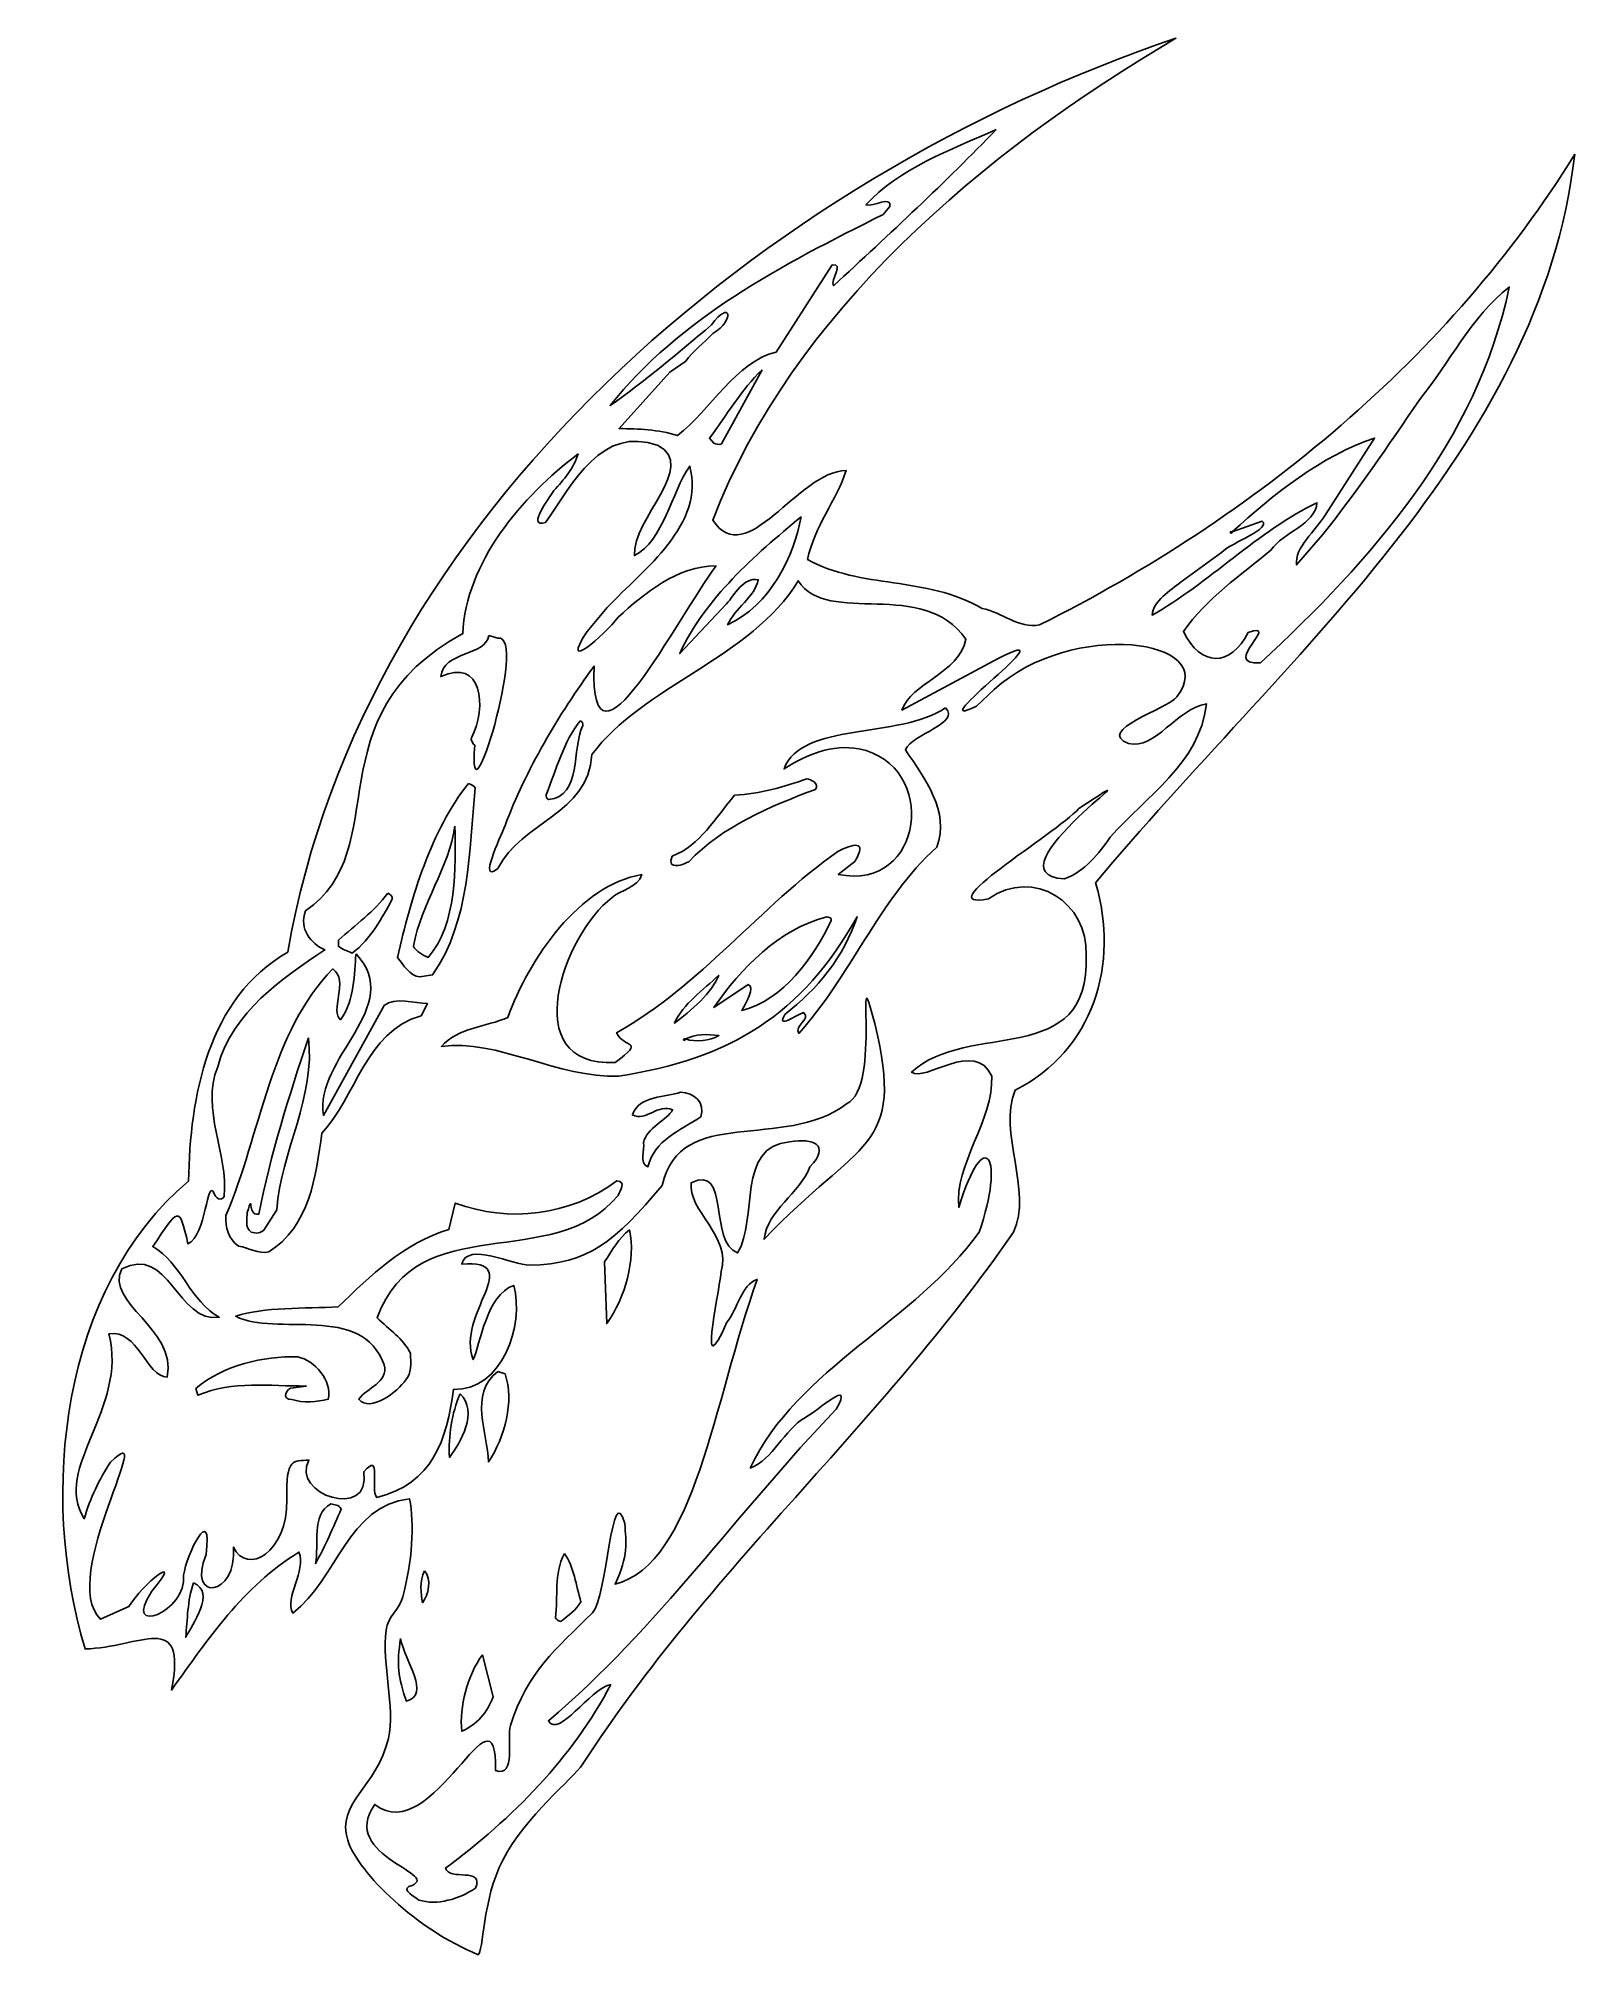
# Model space of a CAD drawing. Header units: centimetres. Extents: x -9.6 to 10.2, y -10.8 to 13.9.
import ezdxf

# ---------------------------------------------------------------- set-up
doc = ezdxf.new("R2010")
doc.units = ezdxf.units.CM
doc.header["$MEASUREMENT"] = 0
doc.layers.add('Ebene 1', color=7, linetype='Continuous')

msp = doc.modelspace()

# ---------------------------------------------------------------- linework, layer by layer
at = {"layer": 'Ebene 1'}
for points, knots in [([(10.18032, 12.37234), (9.7409, 8.53948), (6.37286, 5.84454), (4.00558, 2.98704), (4.00558, 2.98704), (4.318, 1.94056), (3.97764, 0.82804), (2.9718, 0.3175), (2.9718, 0.3175), (2.74066, -0.23114), (3.2004, -0.97282), (2.94894, -1.51384), (2.94894, -1.51384), (1.22936, -4.0005), (-0.9779, -5.85216), (-2.60096, -8.36168), (-2.60096, -8.36168), (-2.73558, -8.56742), (-3.32994, -9.01446), (-3.63219, -9.6012), (-3.63219, -9.6012), (-3.90143, -10.11682), (-3.87858, -10.78484), (-3.95223, -10.8204), (-3.95223, -10.8204), (-4.73709, -10.50036), (-5.49402, -9.77138), (-5.63118, -9.3472), (-5.63118, -9.3472), (-5.78612, -8.8646), (-5.25526, -8.67156), (-5.10794, -8.03402), (-5.10794, -8.03402), (-5.01395, -7.6327), (-5.19684, -7.07898), (-5.13588, -6.63956), (-5.13588, -6.63956), (-5.11302, -6.44906), (-4.9657, -6.38556), (-4.92252, -6.2103), (-4.92252, -6.2103), (-4.80313, -5.76834), (-4.76758, -5.26796), (-4.83616, -4.94792), (-4.83616, -4.94792), (-5.62356, -5.03428), (-5.77088, -5.97662), (-6.33729, -6.42112), (-6.33729, -6.42112), (-6.45668, -6.223), (-6.1595, -5.87756), (-6.2611, -5.63372), (-6.2611, -5.63372), (-6.98246, -6.08076), (-7.4295, -6.75386), (-7.90448, -7.41172), (-7.90448, -7.41172), (-7.69112, -6.35508), (-8.31596, -6.87324), (-9.017, -6.88086), (-9.017, -6.88086), (-9.61898, -4.88188), (-9.31926, -2.23012), (-7.6835, -0.85598), (-7.6835, -0.85598), (-7.66064, 0.23368), (-7.44474, 1.49606), (-6.40334, 2.0955), (-6.40334, 2.0955), (-5.43306, 7.71906), (-0.26924, 12.07262), (5.04189, 13.86586), (5.04189, 13.86586), (2.5527, 12.40536), (0.09906, 10.33017), (-0.9271, 7.66064), (-0.9271, 7.66064), (-0.49022, 6.99008), (0.16764, 8.2931), (0.79248, 8.29818), (0.79248, 8.29818), (0.67056, 7.92226), (0.37846, 7.57174), (0.29464, 7.15264), (0.29464, 7.15264), (0.97536, 6.77164), (1.8161, 6.94182), (2.54508, 6.52272), (2.54508, 6.52272), (2.80924, 6.4643), (3.00736, 6.26618), (3.28422, 6.30936), (3.28422, 6.30936), (6.06552, 7.69874), (8.5725, 9.76376), (10.18032, 12.37234)], [0, 0, 0, 0, 0.04166667, 0.04166667, 0.04166667, 0.04166667, 0.08333333, 0.08333333, 0.08333333, 0.08333333, 0.125, 0.125, 0.125, 0.125, 0.16666667, 0.16666667, 0.16666667, 0.16666667, 0.20833333, 0.20833333, 0.20833333, 0.20833333, 0.25, 0.25, 0.25, 0.25, 0.29166667, 0.29166667, 0.29166667, 0.29166667, 0.33333333, 0.33333333, 0.33333333, 0.33333333, 0.375, 0.375, 0.375, 0.375, 0.41666667, 0.41666667, 0.41666667, 0.41666667, 0.45833333, 0.45833333, 0.45833333, 0.45833333, 0.5, 0.5, 0.5, 0.5, 0.54166667, 0.54166667, 0.54166667, 0.54166667, 0.58333333, 0.58333333, 0.58333333, 0.58333333, 0.625, 0.625, 0.625, 0.625, 0.66666667, 0.66666667, 0.66666667, 0.66666667, 0.70833333, 0.70833333, 0.70833333, 0.70833333, 0.75, 0.75, 0.75, 0.75, 0.79166667, 0.79166667, 0.79166667, 0.79166667, 0.83333333, 0.83333333, 0.83333333, 0.83333333, 0.875, 0.875, 0.875, 0.875, 0.91666667, 0.91666667, 0.91666667, 0.91666667, 0.95833333, 0.95833333, 0.95833333, 0.95833333, 1, 1, 1, 1]), ([(2.72288, 12.68984), (2.14376, 12.43076), (1.46304, 12.18692), (1.04648, 11.71956), (1.04648, 11.71956), (1.143, 11.68654), (1.37668, 11.8491), (1.35636, 11.69924), (1.35636, 11.69924), (1.35636, 11.69924), (1.26746, 11.5951), (1.26746, 11.5951), (1.26746, 11.5951), (-0.03302, 10.94994), (-1.3589, 10.25652), (-2.25044, 9.13638), (-2.25044, 9.13638), (-1.81102, 9.43864), (-1.3716, 9.8171), (-0.94234, 10.17524), (-0.94234, 10.17524), (-0.70104, 10.51052), (-0.635, 10.23366), (-0.9271, 10.06348), (-0.9271, 10.06348), (-1.0414, 9.9441), (-1.18364, 9.83488), (-1.27508, 9.70788), (-1.27508, 9.70788), (-1.27508, 9.70788), (-1.48082, 9.56564), (-1.48082, 9.56564), (-1.48082, 9.56564), (-1.48082, 9.56564), (-2.1336, 8.83919), (-2.1336, 8.83919), (-2.1336, 8.83919), (-1.87706, 8.83158), (-1.64084, 8.83158), (-1.38176, 8.74776), (-1.38176, 8.74776), (-0.95758, 9.0805), (-0.6223, 9.7028), (-0.11176, 9.82472), (-0.11176, 9.82472), (-0.11176, 9.82472), (0.61214, 10.9474), (0.61214, 10.9474), (0.61214, 10.9474), (0.77724, 10.97026), (0.57658, 10.74927), (0.62992, 10.67816), (0.62992, 10.67816), (1.34112, 11.33602), (2.09296, 12.03198), (2.72288, 12.68984)], [0, 0, 0, 0, 0.07142857, 0.07142857, 0.07142857, 0.07142857, 0.14285714, 0.14285714, 0.14285714, 0.14285714, 0.21428571, 0.21428571, 0.21428571, 0.21428571, 0.28571429, 0.28571429, 0.28571429, 0.28571429, 0.35714286, 0.35714286, 0.35714286, 0.35714286, 0.42857143, 0.42857143, 0.42857143, 0.42857143, 0.5, 0.5, 0.5, 0.5, 0.57142857, 0.57142857, 0.57142857, 0.57142857, 0.64285714, 0.64285714, 0.64285714, 0.64285714, 0.71428571, 0.71428571, 0.71428571, 0.71428571, 0.78571429, 0.78571429, 0.78571429, 0.78571429, 0.85714286, 0.85714286, 0.85714286, 0.85714286, 0.92857143, 0.92857143, 0.92857143, 0.92857143, 1, 1, 1, 1]), ([(5.76833, 7.50824), (5.72008, 7.52602), (5.75056, 7.46252), (5.76833, 7.50824), (5.76833, 7.50824), (5.76833, 7.50824), (6.15188, 7.64794), (6.15188, 7.64794), (6.15188, 7.64794), (6.27888, 7.55142), (5.77595, 7.3787), (5.62864, 7.24408), (5.62864, 7.24408), (5.62864, 7.24408), (5.11048, 6.86308), (5.11048, 6.86308), (5.11048, 6.86308), (4.97078, 6.75386), (4.74218, 6.61416), (4.7371, 6.43636), (4.7371, 6.43636), (5.44322, 6.8326), (6.11632, 7.52856), (6.858, 7.88416), (6.858, 7.88416), (6.8453, 7.60476), (6.42112, 7.5057), (6.26618, 7.27202), (6.26618, 7.27202), (5.87501, 6.94944), (5.4356, 6.64972), (5.13841, 6.22554), (5.13841, 6.22554), (5.35685, 5.76326), (5.74802, 5.7658), (5.97408, 6.21284), (5.97408, 6.21284), (6.41349, 6.35762), (5.59816, 5.78612), (6.13156, 5.82168), (6.13156, 5.82168), (7.55396, 7.1374), (8.92302, 8.67664), (9.33704, 10.66038), (9.33704, 10.66038), (8.84174, 10.2743), (8.56742, 9.68248), (8.1788, 9.2075), (8.1788, 9.2075), (7.77494, 8.6106), (7.37616, 8.03148), (6.93166, 7.47014), (6.93166, 7.47014), (6.93166, 7.47014), (6.59638, 7.08152), (6.59638, 7.08152), (6.59638, 7.08152), (6.56336, 7.3025), (6.8453, 7.52602), (6.96468, 7.72414), (6.96468, 7.72414), (6.96468, 7.72414), (7.60222, 8.71728), (7.60222, 8.71728), (7.60222, 8.71728), (6.92912, 8.49122), (6.29158, 7.99337), (5.76833, 7.50824)], [0, 0, 0, 0, 0.05882353, 0.05882353, 0.05882353, 0.05882353, 0.11764706, 0.11764706, 0.11764706, 0.11764706, 0.17647059, 0.17647059, 0.17647059, 0.17647059, 0.23529412, 0.23529412, 0.23529412, 0.23529412, 0.29411765, 0.29411765, 0.29411765, 0.29411765, 0.35294118, 0.35294118, 0.35294118, 0.35294118, 0.41176471, 0.41176471, 0.41176471, 0.41176471, 0.47058824, 0.47058824, 0.47058824, 0.47058824, 0.52941176, 0.52941176, 0.52941176, 0.52941176, 0.58823529, 0.58823529, 0.58823529, 0.58823529, 0.64705882, 0.64705882, 0.64705882, 0.64705882, 0.70588235, 0.70588235, 0.70588235, 0.70588235, 0.76470588, 0.76470588, 0.76470588, 0.76470588, 0.82352941, 0.82352941, 0.82352941, 0.82352941, 0.88235294, 0.88235294, 0.88235294, 0.88235294, 0.94117647, 0.94117647, 0.94117647, 0.94117647, 1, 1, 1, 1]), ([(-0.2921, 9.59612), (-0.5588, 9.34212), (-0.74422, 9.00938), (-0.97028, 8.71728), (-0.97028, 8.71728), (-0.97028, 8.71728), (-0.9144, 8.6487), (-0.9144, 8.6487), (-0.9144, 8.6487), (-0.89154, 8.64108), (-0.84328, 8.62583), (-0.8128, 8.64108), (-0.8128, 8.64108), (-0.8128, 8.64108), (-0.2921, 9.59612), (-0.2921, 9.59612)], [0, 0, 0, 0, 0.25, 0.25, 0.25, 0.25, 0.5, 0.5, 0.5, 0.5, 0.75, 0.75, 0.75, 0.75, 1, 1, 1, 1]), ([(-1.63068, 8.62076), (-2.35712, 8.88238), (-2.72796, 8.14324), (-3.08102, 7.62762), (-3.08102, 7.62762), (-3.3401, 7.5565), (-3.02514, 7.95274), (-2.97434, 8.0391), (-2.97434, 8.0391), (-2.84734, 8.1788), (-2.72034, 8.32612), (-2.66192, 8.51154), (-2.66192, 8.51154), (-3.3909, 7.96544), (-4.11479, 7.10438), (-4.14782, 6.1976), (-4.14782, 6.1976), (-6.10616, 5.13588), (-5.00634, 3.41884), (-6.17728, 2.62636), (-6.17728, 2.62636), (-6.25856, 2.3876), (-6.11124, 2.2098), (-5.92582, 2.12344), (-5.92582, 2.12344), (-6.47954, 1.75514), (-7.10946, 1.3335), (-7.30758, 0.61722), (-7.30758, 0.61722), (-7.52856, 0.05842), (-7.16788, -0.50038), (-7.22376, -1.0541), (-7.22376, -1.0541), (-7.2644, -1.12268), (-7.33806, -1.07188), (-7.35076, -1.016), (-7.35076, -1.016), (-7.44982, -0.8001), (-7.44982, -1.55702), (-7.69112, -1.6637), (-7.69112, -1.6637), (-7.80542, -1.15316), (-7.81304, -1.2065), (-8.14324, -1.69926), (-8.14324, -1.69926), (-7.79018, -1.89484), (-7.65302, -2.41046), (-7.28726, -2.60858), (-7.28726, -2.60858), (-7.8232, -2.69494), (-7.94004, -1.66116), (-8.54202, -1.98628), (-8.54202, -1.98628), (-8.76554, -2.43586), (-7.83082, -2.7432), (-7.95782, -3.38074), (-7.95782, -3.38074), (-8.2296, -3.37058), (-8.33374, -2.76098), (-8.70966, -2.82194), (-8.70966, -2.82194), (-8.46074, -3.79222), (-9.44118, -4.54406), (-9.02716, -5.20445), (-9.02716, -5.20445), (-8.95096, -4.94029), (-8.83158, -4.69138), (-8.68934, -4.47548), (-8.68934, -4.47548), (-8.04672, -3.8481), (-9.37006, -5.95376), (-8.81888, -6.49986), (-8.81888, -6.49986), (-8.81888, -6.49986), (-8.45058, -6.33476), (-8.45058, -6.33476), (-8.45058, -6.33476), (-8.2804, -6.04774), (-7.71906, -5.60578), (-8.15594, -6.13918), (-8.15594, -6.13918), (-8.5598, -6.74116), (-7.68858, -6.39826), (-7.747, -5.93344), (-7.747, -5.93344), (-7.71144, -5.66166), (-7.37108, -4.98348), (-7.45744, -5.6642), (-7.45744, -5.6642), (-7.71144, -6.2865), (-7.05358, -6.21538), (-7.10437, -5.57022), (-7.10437, -5.57022), (-6.9342, -5.93852), (-6.4008, -5.64388), (-6.41604, -4.95554), (-6.41604, -4.95554), (-6.43128, -4.41452), (-6.32968, -4.46024), (-6.13156, -4.45008), (-6.13156, -4.45008), (-6.38048, -4.8895), (-5.31876, -5.23748), (-5.42544, -4.59994), (-5.42544, -4.59994), (-5.1816, -4.32562), (-5.35178, -4.82092), (-5.25526, -4.93268), (-5.25526, -4.93268), (-4.53897, -4.7498), (-4.35356, -4.191), (-4.26973, -3.53822), (-4.26973, -3.53822), (-3.64744, -3.55854), (-3.34772, -2.71526), (-3.4925, -2.19964), (-3.4925, -2.19964), (-3.84555, -2.31902), (-3.92938, -2.9718), (-4.0132, -3.15468), (-4.0132, -3.15468), (-4.24688, -2.58064), (-3.3274, -1.85928), (-4.16305, -1.92532), (-4.16305, -1.92532), (-4.08686, -1.62813), (-3.50012, -1.9431), (-3.28676, -1.93802), (-3.28676, -1.93802), (-2.52222, -1.92278), (-2.18694, -1.63322), (-1.57988, -0.91186), (-1.57988, -0.91186), (-1.34366, 0.13461), (-0.02794, -0.47752), (0.79756, 0.1397), (0.79756, 0.1397), (1.25984, 0.35306), (0.88392, 2.25044), (1.16078, 1.17348), (1.16078, 1.17348), (1.5621, -0.47752), (0.96266, -0.30734), (-0.2667, -1.60528), (-0.2667, -1.60528), (-0.21844, -1.22428), (0.18796, -1.01854), (0.32512, -0.67055), (0.32512, -0.67055), (0.59436, -0.3937), (0.3683, -0.29463), (0.0635, -0.35051), (0.0635, -0.35051), (-0.62992, -0.40893), (-0.33782, -1.34366), (-0.60706, -1.78054), (-0.60706, -1.78054), (-0.98552, -1.65354), (-0.70104, -0.62229), (-1.20396, -0.87629), (-1.20396, -0.87629), (-1.26238, -1.22428), (-0.6731, -1.57479), (-0.82041, -2.02184), (-0.82041, -2.02184), (-0.85598, -2.37744), (-1.12522, -3.5179), (-0.74422, -2.67462), (-0.74422, -2.67462), (-0.6096, -2.50952), (-0.5588, -2.18694), (-0.35306, -2.1209), (-0.35306, -2.1209), (-0.91948, -3.69316), (-1.15316, -5.7785), (-2.18694, -6.04774), (-2.18694, -6.04774), (-2.01168, -5.6769), (-2.03962, -5.51434), (-2.06248, -5.26796), (-2.06248, -5.26796), (-2.23012, -4.66344), (-2.286, -6.223), (-2.47904, -6.41604), (-2.47904, -6.41604), (-2.95148, -6.89356), (-3.30708, -7.15772), (-3.53313, -7.86638), (-3.53313, -7.86638), (-3.58393, -8.03402), (-3.45694, -8.54456), (-3.72618, -8.44804), (-3.72618, -8.44804), (-3.71094, -7.2009), (-4.53135, -9.47166), (-5.2832, -8.88492), (-5.2832, -8.88492), (-5.7658, -9.5631), (-4.34848, -9.7917), (-4.84377, -9.94156), (-4.84377, -9.94156), (-4.93776, -9.99236), (-4.75742, -10.07618), (-4.71678, -10.11682), (-4.71678, -10.11682), (-4.48055, -10.19048), (-4.191, -10.10412), (-3.98526, -9.96188), (-3.98526, -9.96188), (-3.86842, -9.68502), (-4.32561, -9.87806), (-4.37133, -9.70534), (-4.37133, -9.70534), (-3.51282, -9.07034), (-2.72796, -8.27786), (-2.24282, -7.3406), (-2.24282, -7.3406), (-2.52222, -7.4041), (-2.91084, -8.03656), (-3.04546, -7.80796), (-3.04546, -7.80796), (-1.64084, -6.61924), (-0.59436, -5.10286), (0.66294, -3.79222), (0.66294, -3.79222), (0.90424, -3.37058), (0.42418, -3.81508), (0.2667, -3.8989), (0.2667, -3.8989), (-0.02032, -4.064), (-0.14224, -4.43992), (-0.4445, -4.55168), (-0.4445, -4.55168), (0.16002, -3.26136), (1.6891, -2.66192), (2.50444, -1.51384), (2.50444, -1.51384), (2.8448, -0.55118), (2.57556, -0.1016), (2.24282, -1.1938), (2.24282, -1.1938), (2.1844, -0.65024), (2.69494, -0.06096), (2.667, 0.4953), (2.667, 0.4953), (2.45618, 0.98298), (1.79832, 0.41148), (1.63576, 0.5461), (1.63576, 0.5461), (2.35458, 1.22682), (3.94462, 0.57404), (3.88366, 2.05486), (3.88366, 2.05486), (3.91922, 2.72542), (3.20548, 3.19278), (2.62636, 2.7813), (2.62636, 2.7813), (1.81864, 2.62636), (3.47472, 3.60426), (3.79222, 3.94462), (3.79222, 3.94462), (5.06222, 4.78536), (2.54762, 3.09372), (3.60172, 3.03784), (3.60172, 3.03784), (3.86588, 3.13182), (4.04876, 3.36296), (4.19608, 3.57632), (4.19608, 3.57632), (4.65582, 4.10718), (5.33908, 4.51104), (5.4356, 5.29082), (5.4356, 5.29082), (5.05206, 5.2324), (4.77266, 4.69646), (4.4323, 4.78028), (4.4323, 4.78028), (3.99288, 4.95046), (4.93267, 5.22732), (5.0546, 5.38226), (5.0546, 5.38226), (5.63372, 6.13156), (3.6957, 6.38556), (2.69748, 5.47624), (2.69748, 5.47624), (2.69748, 5.47624), (2.47142, 5.26288), (2.47142, 5.26288), (2.47142, 5.26288), (1.69672, 4.89204), (3.75158, 6.3881), (2.75082, 5.87756), (2.75082, 5.87756), (2.75082, 5.87756), (1.5113, 5.21208), (1.5113, 5.21208), (1.5113, 5.21208), (1.62814, 5.56514), (2.24282, 5.67944), (2.33426, 6.12394), (2.33426, 6.12394), (1.78308, 6.92658), (0.55626, 6.28142), (0.17526, 6.87832), (0.17526, 6.87832), (-0.43688, 5.87756), (-1.83388, 5.52196), (-2.48666, 4.63804), (-2.48666, 4.63804), (-2.52984, 3.86588), (-3.39344, 3.78206), (-3.6957, 3.17246), (-3.6957, 3.17246), (-3.95732, 2.96672), (-3.66776, 3.56108), (-3.60426, 3.72364), (-3.60426, 3.72364), (-3.3401, 4.4323), (-2.91084, 5.16128), (-2.45618, 5.7785), (-2.45618, 5.7785), (-2.5146, 4.14782), (-1.38938, 6.39572), (-0.88392, 7.06882), (-0.88392, 7.06882), (-1.37922, 7.0739), (-1.81102, 6.71576), (-2.1463, 6.40842), (-2.1463, 6.40842), (-2.3241, 6.17728), (-2.91084, 5.6642), (-2.54762, 6.22554), (-2.54762, 6.22554), (-2.54762, 6.22554), (-2.28854, 6.53542), (-2.28854, 6.53542), (-2.28854, 6.53542), (-1.81102, 7.03072), (-1.02108, 7.6073), (-1.22428, 8.3566), (-1.22428, 8.3566), (-1.4605, 8.01624), (-1.55956, 7.39394), (-1.93802, 7.20344), (-1.93802, 7.20344), (-1.96342, 7.6835), (-1.1176, 8.34898), (-1.63068, 8.62076)], [0, 0, 0, 0, 0.01149425, 0.01149425, 0.01149425, 0.01149425, 0.02298851, 0.02298851, 0.02298851, 0.02298851, 0.03448276, 0.03448276, 0.03448276, 0.03448276, 0.04597701, 0.04597701, 0.04597701, 0.04597701, 0.05747126, 0.05747126, 0.05747126, 0.05747126, 0.06896552, 0.06896552, 0.06896552, 0.06896552, 0.08045977, 0.08045977, 0.08045977, 0.08045977, 0.09195402, 0.09195402, 0.09195402, 0.09195402, 0.10344828, 0.10344828, 0.10344828, 0.10344828, 0.11494253, 0.11494253, 0.11494253, 0.11494253, 0.12643678, 0.12643678, 0.12643678, 0.12643678, 0.13793103, 0.13793103, 0.13793103, 0.13793103, 0.14942529, 0.14942529, 0.14942529, 0.14942529, 0.16091954, 0.16091954, 0.16091954, 0.16091954, 0.17241379, 0.17241379, 0.17241379, 0.17241379, 0.18390805, 0.18390805, 0.18390805, 0.18390805, 0.1954023, 0.1954023, 0.1954023, 0.1954023, 0.20689655, 0.20689655, 0.20689655, 0.20689655, 0.2183908, 0.2183908, 0.2183908, 0.2183908, 0.22988506, 0.22988506, 0.22988506, 0.22988506, 0.24137931, 0.24137931, 0.24137931, 0.24137931, 0.25287356, 0.25287356, 0.25287356, 0.25287356, 0.26436782, 0.26436782, 0.26436782, 0.26436782, 0.27586207, 0.27586207, 0.27586207, 0.27586207, 0.28735632, 0.28735632, 0.28735632, 0.28735632, 0.29885057, 0.29885057, 0.29885057, 0.29885057, 0.31034483, 0.31034483, 0.31034483, 0.31034483, 0.32183908, 0.32183908, 0.32183908, 0.32183908, 0.33333333, 0.33333333, 0.33333333, 0.33333333, 0.34482759, 0.34482759, 0.34482759, 0.34482759, 0.35632184, 0.35632184, 0.35632184, 0.35632184, 0.36781609, 0.36781609, 0.36781609, 0.36781609, 0.37931034, 0.37931034, 0.37931034, 0.37931034, 0.3908046, 0.3908046, 0.3908046, 0.3908046, 0.40229885, 0.40229885, 0.40229885, 0.40229885, 0.4137931, 0.4137931, 0.4137931, 0.4137931, 0.42528736, 0.42528736, 0.42528736, 0.42528736, 0.43678161, 0.43678161, 0.43678161, 0.43678161, 0.44827586, 0.44827586, 0.44827586, 0.44827586, 0.45977011, 0.45977011, 0.45977011, 0.45977011, 0.47126437, 0.47126437, 0.47126437, 0.47126437, 0.48275862, 0.48275862, 0.48275862, 0.48275862, 0.49425287, 0.49425287, 0.49425287, 0.49425287, 0.50574713, 0.50574713, 0.50574713, 0.50574713, 0.51724138, 0.51724138, 0.51724138, 0.51724138, 0.52873563, 0.52873563, 0.52873563, 0.52873563, 0.54022989, 0.54022989, 0.54022989, 0.54022989, 0.55172414, 0.55172414, 0.55172414, 0.55172414, 0.56321839, 0.56321839, 0.56321839, 0.56321839, 0.57471264, 0.57471264, 0.57471264, 0.57471264, 0.5862069, 0.5862069, 0.5862069, 0.5862069, 0.59770115, 0.59770115, 0.59770115, 0.59770115, 0.6091954, 0.6091954, 0.6091954, 0.6091954, 0.62068966, 0.62068966, 0.62068966, 0.62068966, 0.63218391, 0.63218391, 0.63218391, 0.63218391, 0.64367816, 0.64367816, 0.64367816, 0.64367816, 0.65517241, 0.65517241, 0.65517241, 0.65517241, 0.66666667, 0.66666667, 0.66666667, 0.66666667, 0.67816092, 0.67816092, 0.67816092, 0.67816092, 0.68965517, 0.68965517, 0.68965517, 0.68965517, 0.70114943, 0.70114943, 0.70114943, 0.70114943, 0.71264368, 0.71264368, 0.71264368, 0.71264368, 0.72413793, 0.72413793, 0.72413793, 0.72413793, 0.73563218, 0.73563218, 0.73563218, 0.73563218, 0.74712644, 0.74712644, 0.74712644, 0.74712644, 0.75862069, 0.75862069, 0.75862069, 0.75862069, 0.77011494, 0.77011494, 0.77011494, 0.77011494, 0.7816092, 0.7816092, 0.7816092, 0.7816092, 0.79310345, 0.79310345, 0.79310345, 0.79310345, 0.8045977, 0.8045977, 0.8045977, 0.8045977, 0.81609195, 0.81609195, 0.81609195, 0.81609195, 0.82758621, 0.82758621, 0.82758621, 0.82758621, 0.83908046, 0.83908046, 0.83908046, 0.83908046, 0.85057471, 0.85057471, 0.85057471, 0.85057471, 0.86206897, 0.86206897, 0.86206897, 0.86206897, 0.87356322, 0.87356322, 0.87356322, 0.87356322, 0.88505747, 0.88505747, 0.88505747, 0.88505747, 0.89655172, 0.89655172, 0.89655172, 0.89655172, 0.90804598, 0.90804598, 0.90804598, 0.90804598, 0.91954023, 0.91954023, 0.91954023, 0.91954023, 0.93103448, 0.93103448, 0.93103448, 0.93103448, 0.94252874, 0.94252874, 0.94252874, 0.94252874, 0.95402299, 0.95402299, 0.95402299, 0.95402299, 0.96551724, 0.96551724, 0.96551724, 0.96551724, 0.97701149, 0.97701149, 0.97701149, 0.97701149, 0.98850575, 0.98850575, 0.98850575, 0.98850575, 1, 1, 1, 1]), ([(0.21082, 7.70382), (-0.39624, 7.19582), (-1.01346, 6.66496), (-1.35382, 5.94106), (-1.35382, 5.94106), (-1.35382, 5.94106), (-0.75184, 6.58114), (-0.75184, 6.58114), (-0.75184, 6.58114), (-0.63754, 6.70052), (-0.53848, 6.92658), (-0.34036, 6.89102), (-0.34036, 6.89102), (-0.38354, 6.67004), (-0.64516, 6.52018), (-0.7366, 6.3119), (-0.7366, 6.3119), (-0.1905, 6.55574), (0.127, 7.20852), (0.21082, 7.70382)], [0, 0, 0, 0, 0.2, 0.2, 0.2, 0.2, 0.4, 0.4, 0.4, 0.4, 0.6, 0.6, 0.6, 0.6, 0.8, 0.8, 0.8, 0.8, 1, 1, 1, 1]), ([(-3.81508, 6.17474), (-3.81508, 6.17474), (-3.6957, 6.13918), (-3.6957, 6.13918), (-3.6957, 6.13918), (-3.302, 6.21284), (-4.10209, 3.56108), (-3.99288, 4.75996), (-3.99288, 4.75996), (-4.01574, 4.76758), (-4.04875, 4.83108), (-4.0386, 4.85648), (-4.0386, 4.85648), (-3.83032, 5.25526), (-3.90397, 5.8928), (-4.43229, 5.64388), (-4.43229, 5.64388), (-4.39928, 5.97662), (-3.85063, 5.90042), (-3.81508, 6.17474)], [0, 0, 0, 0, 0.2, 0.2, 0.2, 0.2, 0.4, 0.4, 0.4, 0.4, 0.6, 0.6, 0.6, 0.6, 0.8, 0.8, 0.8, 0.8, 1, 1, 1, 1]), ([(2.07264, 5.24002), (2.27076, 5.04444), (1.64846, 4.90728), (1.55448, 4.70154), (1.55448, 4.70154), (1.79832, 4.33324), (2.13614, 3.90906), (1.95834, 3.44678), (1.95834, 3.44678), (1.21412, 2.77114), (0.8255, 1.74752), (0.18034, 1.04648), (0.18034, 1.04648), (0.11176, 1.14808), (0.34544, 1.22682), (0.24384, 1.31572), (0.24384, 1.31572), (0.15494, 1.29032), (-0.1143, 1.0922), (0, 1.29032), (0, 1.29032), (0.42164, 1.62052), (0.762, 2.02692), (0.93218, 2.55016), (0.93218, 2.55016), (0.23368, 1.29032), (-0.71374, 0.71374), (-2.13868, 0.49784), (-2.13868, 0.49784), (-2.91084, 0.46228), (-3.7084, 0.98298), (-4.42467, 0.87884), (-4.42467, 0.87884), (-4.21385, 1.12014), (-3.84301, 1.13284), (-3.5687, 1.25222), (-3.5687, 1.25222), (-3.29184, 2.0193), (-2.6416, 2.9591), (-1.8415, 3.09372), (-1.8415, 3.09372), (-1.8923, 2.92354), (-2.11582, 2.8956), (-2.22504, 2.79654), (-2.22504, 2.79654), (-2.85242, 2.32156), (-3.46202, 0.61468), (-2.18694, 0.67056), (-2.18694, 0.67056), (-1.77546, 0.9779), (-2.08026, 0.84328), (-2.16662, 1.05664), (-2.16662, 1.05664), (-1.07696, 1.66624), (-0.32766, 2.67462), (0.68326, 3.3909), (0.68326, 3.3909), (0.87376, 3.48488), (1.07442, 3.54838), (0.90424, 3.2639), (0.90424, 3.2639), (0.90424, 3.2639), (0.69088, 3.09626), (0.69088, 3.09626), (0.69088, 3.09626), (1.79578, 2.86766), (1.98882, 4.50596), (0.95504, 4.71424), (0.95504, 4.71424), (0.61214, 4.77266), (0.28702, 4.64566), (-0.00762, 4.45516), (-0.00762, 4.45516), (0.21082, 5.06222), (1.46558, 4.83616), (2.07264, 5.24002)], [0, 0, 0, 0, 0.05263158, 0.05263158, 0.05263158, 0.05263158, 0.10526316, 0.10526316, 0.10526316, 0.10526316, 0.15789474, 0.15789474, 0.15789474, 0.15789474, 0.21052632, 0.21052632, 0.21052632, 0.21052632, 0.26315789, 0.26315789, 0.26315789, 0.26315789, 0.31578947, 0.31578947, 0.31578947, 0.31578947, 0.36842105, 0.36842105, 0.36842105, 0.36842105, 0.42105263, 0.42105263, 0.42105263, 0.42105263, 0.47368421, 0.47368421, 0.47368421, 0.47368421, 0.52631579, 0.52631579, 0.52631579, 0.52631579, 0.57894737, 0.57894737, 0.57894737, 0.57894737, 0.63157895, 0.63157895, 0.63157895, 0.63157895, 0.68421053, 0.68421053, 0.68421053, 0.68421053, 0.73684211, 0.73684211, 0.73684211, 0.73684211, 0.78947368, 0.78947368, 0.78947368, 0.78947368, 0.84210526, 0.84210526, 0.84210526, 0.84210526, 0.89473684, 0.89473684, 0.89473684, 0.89473684, 0.94736842, 0.94736842, 0.94736842, 0.94736842, 1, 1, 1, 1]), ([(-2.63398, 5.07238), (-2.85242, 4.80822), (-2.94386, 4.44246), (-3.0734, 4.12242), (-3.0734, 4.12242), (-3.08102, 4.09956), (-3.06578, 4.06654), (-3.04292, 4.05892), (-3.04292, 4.05892), (-2.61112, 4.09956), (-2.74828, 4.72186), (-2.60096, 5.01396), (-2.60096, 5.01396), (-2.59334, 5.03682), (-2.61112, 5.06476), (-2.63398, 5.07238)], [0, 0, 0, 0, 0.25, 0.25, 0.25, 0.25, 0.5, 0.5, 0.5, 0.5, 0.75, 0.75, 0.75, 0.75, 1, 1, 1, 1]), ([(-4.0767, 4.26466), (-4.05129, 4.25704), (-4.00303, 4.2418), (-3.9878, 4.20878), (-3.9878, 4.20878), (-4.07162, 3.39852), (-4.04875, 2.5019), (-4.53897, 1.80086), (-4.53897, 1.80086), (-4.53897, 1.80086), (-4.70408, 1.77546), (-4.70408, 1.77546), (-4.70408, 1.77546), (-4.83108, 1.7907), (-4.9149, 1.92532), (-4.9911, 2.02438), (-4.9911, 2.02438), (-4.8133, 2.80416), (-4.5593, 3.66268), (-4.0767, 4.26466)], [0, 0, 0, 0, 0.2, 0.2, 0.2, 0.2, 0.4, 0.4, 0.4, 0.4, 0.6, 0.6, 0.6, 0.6, 0.8, 0.8, 0.8, 0.8, 1, 1, 1, 1]), ([(0.28702, 4.32816), (0.33274, 4.31292), (0.44958, 4.27736), (0.39624, 4.191), (0.39624, 4.191), (-0.19304, 3.96748), (-0.8001, 3.71856), (-1.23698, 3.25882), (-1.23698, 3.25882), (-1.29794, 3.22834), (-1.39446, 3.18008), (-1.45796, 3.22834), (-1.45796, 3.22834), (-1.4732, 3.25882), (-1.46558, 3.28422), (-1.45034, 3.32994), (-1.45034, 3.32994), (-1.08966, 3.47218), (-0.89408, 3.82524), (-0.64516, 4.1148), (-0.64516, 4.1148), (-0.32004, 4.13766), (-0.00762, 4.21894), (0.28702, 4.32816)], [0, 0, 0, 0, 0.16666667, 0.16666667, 0.16666667, 0.16666667, 0.33333333, 0.33333333, 0.33333333, 0.33333333, 0.5, 0.5, 0.5, 0.5, 0.66666667, 0.66666667, 0.66666667, 0.66666667, 0.83333333, 0.83333333, 0.83333333, 0.83333333, 1, 1, 1, 1]), ([(-4.24942, 3.71856), (-4.32816, 3.17246), (-4.67868, 2.73558), (-4.78536, 2.16916), (-4.78536, 2.16916), (-4.75234, 2.1082), (-4.66598, 2.05232), (-4.59486, 2.02692), (-4.59486, 2.02692), (-4.21893, 2.45618), (-4.2418, 3.19278), (-4.24942, 3.71856)], [0, 0, 0, 0, 0.33333333, 0.33333333, 0.33333333, 0.33333333, 0.66666667, 0.66666667, 0.66666667, 0.66666667, 1, 1, 1, 1]), ([(-5.11302, 2.85242), (-5.09016, 2.8448), (-5.04952, 2.80416), (-5.05714, 2.7813), (-5.05714, 2.7813), (-5.18922, 2.53492), (-5.32638, 2.26822), (-5.57276, 2.0828), (-5.57276, 2.0828), (-5.64388, 2.1082), (-5.68706, 2.12344), (-5.75056, 2.16916), (-5.75056, 2.16916), (-5.75056, 2.16916), (-5.75056, 2.25044), (-5.75056, 2.25044), (-5.75056, 2.25044), (-5.53212, 2.44094), (-5.29082, 2.62128), (-5.11302, 2.85242)], [0, 0, 0, 0, 0.2, 0.2, 0.2, 0.2, 0.4, 0.4, 0.4, 0.4, 0.6, 0.6, 0.6, 0.6, 0.8, 0.8, 0.8, 0.8, 1, 1, 1, 1]), ([(0.54102, 2.54762), (-0.08382, 2.38506), (-0.56134, 1.88976), (-0.91186, 1.37922), (-0.91186, 1.37922), (-0.91186, 1.37922), (-0.47244, 1.6764), (-0.47244, 1.6764), (-0.47244, 1.6764), (-0.37592, 1.64846), (-0.50291, 1.43002), (-0.55372, 1.34366), (-0.55372, 1.34366), (-0.01524, 1.47828), (0.37338, 2.02692), (0.59944, 2.5019), (0.59944, 2.5019), (0.61468, 2.54762), (0.56388, 2.53746), (0.54102, 2.54762)], [0, 0, 0, 0, 0.2, 0.2, 0.2, 0.2, 0.4, 0.4, 0.4, 0.4, 0.6, 0.6, 0.6, 0.6, 0.8, 0.8, 0.8, 0.8, 1, 1, 1, 1]), ([(-5.5245, 2.07264), (-4.88442, 1.39446), (-6.06806, 0.73152), (-5.9436, -0.01016), (-5.9436, -0.01016), (-5.9436, -0.01016), (-5.16382, 1.40716), (-5.16382, 1.40716), (-5.16382, 1.40716), (-5.02666, 1.52146), (-4.76504, 1.43256), (-4.60502, 1.43256), (-4.60502, 1.43256), (-4.60502, 1.43256), (-4.68629, 1.27508), (-4.68629, 1.27508), (-4.68629, 1.27508), (-5.40512, 1.06934), (-5.52958, 0.21844), (-5.96392, -0.23875), (-5.96392, -0.23875), (-6.04012, -0.78994), (-6.12394, -1.44271), (-6.64972, -1.76784), (-6.64972, -1.76784), (-6.78942, -1.79832), (-6.89102, -1.71704), (-7.04088, -1.69164), (-7.04088, -1.69164), (-7.16788, -1.59766), (-7.21106, -1.45542), (-7.2009, -1.30048), (-7.2009, -1.30048), (-6.75386, -0.24383), (-6.62178, 1.07442), (-5.82168, 1.87706), (-5.82168, 1.87706), (-5.60832, 1.72974), (-5.87248, 1.32588), (-5.72262, 1.22428), (-5.72262, 1.22428), (-5.5372, 1.47828), (-5.55244, 1.81864), (-5.5245, 2.07264)], [0, 0, 0, 0, 0.09090909, 0.09090909, 0.09090909, 0.09090909, 0.18181818, 0.18181818, 0.18181818, 0.18181818, 0.27272727, 0.27272727, 0.27272727, 0.27272727, 0.36363636, 0.36363636, 0.36363636, 0.36363636, 0.45454545, 0.45454545, 0.45454545, 0.45454545, 0.54545455, 0.54545455, 0.54545455, 0.54545455, 0.63636364, 0.63636364, 0.63636364, 0.63636364, 0.72727273, 0.72727273, 0.72727273, 0.72727273, 0.81818182, 0.81818182, 0.81818182, 0.81818182, 0.90909091, 0.90909091, 0.90909091, 0.90909091, 1, 1, 1, 1]), ([(-0.8509, 1.79832), (-1.04648, 1.60528), (-1.31064, 1.43002), (-1.4224, 1.1811), (-1.4224, 1.1811), (-1.2192, 1.32334), (-0.91948, 1.5875), (-0.8509, 1.79832)], [0, 0, 0, 0, 0.5, 0.5, 0.5, 0.5, 1, 1, 1, 1]), ([(-6.13918, 0.9906), (-6.38556, 0.23875), (-6.6294, -0.51561), (-6.77672, -1.28016), (-6.77672, -1.28016), (-6.94182, -1.3081), (-6.8326, -0.97536), (-6.92658, -1.25984), (-6.92658, -1.25984), (-6.92658, -1.34112), (-6.96214, -1.45542), (-6.87578, -1.5113), (-6.87578, -1.5113), (-6.8072, -1.53416), (-6.75386, -1.52654), (-6.71322, -1.4859), (-6.71322, -1.4859), (-6.71322, -1.4859), (-6.54558, -1.22428), (-6.54558, -1.22428), (-6.54558, -1.22428), (-6.49224, -0.48514), (-6.04012, 0.254), (-6.13918, 0.9906)], [0, 0, 0, 0, 0.16666667, 0.16666667, 0.16666667, 0.16666667, 0.33333333, 0.33333333, 0.33333333, 0.33333333, 0.5, 0.5, 0.5, 0.5, 0.66666667, 0.66666667, 0.66666667, 0.66666667, 0.83333333, 0.83333333, 0.83333333, 0.83333333, 1, 1, 1, 1]), ([(-1.28016, 0.97536), (-1.32588, 0.9906), (-1.2954, 0.9271), (-1.28016, 0.97536), (-1.28016, 0.97536), (-1.13791, 0.92964), (-0.97028, 0.95504), (-0.84836, 1.01854), (-0.84836, 1.01854), (-0.99314, 1.0414), (-1.15316, 1.03886), (-1.28016, 0.97536)], [0, 0, 0, 0, 0.33333333, 0.33333333, 0.33333333, 0.33333333, 0.66666667, 0.66666667, 0.66666667, 0.66666667, 1, 1, 1, 1]), ([(-1.34366, 0.28956), (-1.16332, 0.28448), (-1.02108, 0.15748), (-1.08204, -0.02793), (-1.08204, -0.02793), (-1.35128, -0.2032), (-1.67894, -0.3302), (-1.76276, -0.67055), (-1.76276, -0.67055), (-1.88214, -0.62992), (-1.79832, -0.44958), (-1.81864, -0.36068), (-1.81864, -0.36068), (-1.78308, -0.16764), (-1.51384, -0.06858), (-1.44526, 0.0635), (-1.44526, 0.0635), (-1.62814, 0.14732), (-1.78308, -0.08889), (-1.96342, -0.00254), (-1.96342, -0.00254), (-1.87706, 0.25654), (-1.524, 0.21844), (-1.34366, 0.28956)], [0, 0, 0, 0, 0.16666667, 0.16666667, 0.16666667, 0.16666667, 0.33333333, 0.33333333, 0.33333333, 0.33333333, 0.5, 0.5, 0.5, 0.5, 0.66666667, 0.66666667, 0.66666667, 0.66666667, 0.83333333, 0.83333333, 0.83333333, 0.83333333, 1, 1, 1, 1]), ([(-2.16154, -0.85344), (-2.03708, -0.8636), (-2.12344, -0.97282), (-2.1463, -1.03885), (-2.1463, -1.03885), (-2.97434, -2.05232), (-4.73202, -1.18872), (-5.25271, -2.6162), (-5.25271, -2.6162), (-5.0927, -2.77368), (-4.91998, -2.88036), (-4.82346, -3.07086), (-4.82346, -3.07086), (-4.81584, -3.20548), (-4.80822, -3.33502), (-4.88442, -3.4163), (-4.88442, -3.4163), (-4.98602, -3.56616), (-5.33908, -3.84302), (-5.48894, -3.66522), (-5.48894, -3.66522), (-5.38734, -3.51536), (-5.1054, -3.45186), (-5.16128, -3.22072), (-5.16128, -3.22072), (-5.45084, -2.42062), (-6.56336, -2.86766), (-7.0739, -2.59588), (-7.0739, -2.59588), (-6.72084, -2.4765), (-6.17728, -2.49682), (-5.75563, -2.4765), (-5.75563, -2.4765), (-5.334, -2.06756), (-4.91236, -1.65608), (-4.32816, -1.47828), (-4.32816, -1.47828), (-4.32816, -1.47828), (-4.24688, -1.13792), (-4.24688, -1.13792), (-4.24688, -1.13792), (-3.54584, -1.39446), (-2.7813, -1.30556), (-2.16154, -0.85344)], [0, 0, 0, 0, 0.09090909, 0.09090909, 0.09090909, 0.09090909, 0.18181818, 0.18181818, 0.18181818, 0.18181818, 0.27272727, 0.27272727, 0.27272727, 0.27272727, 0.36363636, 0.36363636, 0.36363636, 0.36363636, 0.45454545, 0.45454545, 0.45454545, 0.45454545, 0.54545455, 0.54545455, 0.54545455, 0.54545455, 0.63636364, 0.63636364, 0.63636364, 0.63636364, 0.72727273, 0.72727273, 0.72727273, 0.72727273, 0.81818182, 0.81818182, 0.81818182, 0.81818182, 0.90909091, 0.90909091, 0.90909091, 0.90909091, 1, 1, 1, 1]), ([(-1.99898, -1.48336), (-2.14376, -1.59004), (-2.2225, -1.74752), (-2.32156, -1.89738), (-2.32156, -1.89738), (-2.32156, -1.89738), (-2.29362, -2.68986), (-2.29362, -2.68986), (-2.29362, -2.68986), (-2.05232, -2.35458), (-1.92024, -1.86944), (-1.99898, -1.48336)], [0, 0, 0, 0, 0.33333333, 0.33333333, 0.33333333, 0.33333333, 0.66666667, 0.66666667, 0.66666667, 0.66666667, 1, 1, 1, 1]), ([(-6.27634, -3.11912), (-6.05536, -3.16484), (-5.8293, -3.42392), (-5.88264, -3.66522), (-5.88264, -3.66522), (-6.02488, -3.70078), (-6.2103, -3.71602), (-6.35254, -3.66776), (-6.35254, -3.66776), (-6.48716, -3.67538), (-6.43128, -3.51536), (-6.33222, -3.5179), (-6.33222, -3.5179), (-6.33222, -3.5179), (-6.16712, -3.49504), (-6.16712, -3.49504), (-6.16712, -3.49504), (-6.63702, -3.49758), (-7.10946, -3.42392), (-7.56412, -3.61442), (-7.56412, -3.61442), (-7.56412, -3.61442), (-7.58952, -3.52552), (-7.58952, -3.52552), (-7.58952, -3.52552), (-7.22884, -3.2258), (-6.7183, -3.10642), (-6.27634, -3.11912)], [0, 0, 0, 0, 0.14285714, 0.14285714, 0.14285714, 0.14285714, 0.28571429, 0.28571429, 0.28571429, 0.28571429, 0.42857143, 0.42857143, 0.42857143, 0.42857143, 0.57142857, 0.57142857, 0.57142857, 0.57142857, 0.71428571, 0.71428571, 0.71428571, 0.71428571, 0.85714286, 0.85714286, 0.85714286, 0.85714286, 1, 1, 1, 1]), ([(-3.6957, -3.30708), (-4.07924, -3.60172), (-3.82524, -4.09956), (-3.81762, -4.47294), (-3.81762, -4.47294), (-3.60426, -4.14782), (-3.48234, -3.69316), (-3.60426, -3.3401), (-3.60426, -3.3401), (-3.60426, -3.3401), (-3.6957, -3.30708), (-3.6957, -3.30708)], [0, 0, 0, 0, 0.33333333, 0.33333333, 0.33333333, 0.33333333, 0.66666667, 0.66666667, 0.66666667, 0.66666667, 1, 1, 1, 1]), ([(-4.18338, -3.5941), (-4.2926, -3.8481), (-4.33578, -4.14274), (-4.32053, -4.41452), (-4.32053, -4.41452), (-4.1783, -4.22402), (-3.94461, -3.82778), (-4.18338, -3.5941)], [0, 0, 0, 0, 0.5, 0.5, 0.5, 0.5, 1, 1, 1, 1]), ([(-5.84962, -5.01142), (-6.10616, -5.16128), (-5.99694, -5.5372), (-6.04774, -5.78358), (-6.04774, -5.78358), (-5.92582, -5.5626), (-5.81406, -5.3086), (-5.715, -5.08254), (-5.715, -5.08254), (-5.74802, -5.01903), (-5.80136, -5.02666), (-5.84962, -5.01142)], [0, 0, 0, 0, 0.33333333, 0.33333333, 0.33333333, 0.33333333, 0.66666667, 0.66666667, 0.66666667, 0.66666667, 1, 1, 1, 1]), ([(-2.83972, -5.65404), (-2.98196, -5.92328), (-2.91592, -6.20268), (-2.95402, -6.47954), (-2.95402, -6.47954), (-2.93878, -6.51256), (-2.91592, -6.52018), (-2.89052, -6.5278), (-2.89052, -6.5278), (-2.78892, -6.45668), (-2.68986, -6.38048), (-2.62636, -6.2738), (-2.62636, -6.2738), (-2.68986, -6.06806), (-2.71272, -5.82422), (-2.83972, -5.65404)], [0, 0, 0, 0, 0.25, 0.25, 0.25, 0.25, 0.5, 0.5, 0.5, 0.5, 0.75, 0.75, 0.75, 0.75, 1, 1, 1, 1]), ([(-4.64057, -5.87502), (-4.71424, -6.00964), (-4.68629, -6.17474), (-4.66852, -6.2865), (-4.66852, -6.2865), (-4.58723, -6.18236), (-4.5466, -5.98678), (-4.64057, -5.87502)], [0, 0, 0, 0, 0.5, 0.5, 0.5, 0.5, 1, 1, 1, 1]), ([(-7.62, -6.02996), (-7.69874, -6.26618), (-7.6962, -6.49986), (-7.71906, -6.731), (-7.71906, -6.731), (-7.64032, -6.57098), (-7.32282, -6.15188), (-7.62, -6.02996)], [0, 0, 0, 0, 0.5, 0.5, 0.5, 0.5, 1, 1, 1, 1]), ([(-4.95046, -6.74624), (-5.00126, -7.07136), (-4.98602, -7.2517), (-4.87426, -7.55396), (-4.87426, -7.55396), (-4.5593, -7.4676), (-4.89204, -7.05104), (-4.95046, -6.74624)], [0, 0, 0, 0, 0.5, 0.5, 0.5, 0.5, 1, 1, 1, 1]), ([(-3.89635, -6.95706), (-4.09194, -7.23392), (-4.191, -7.62), (-4.16305, -7.94258), (-4.16305, -7.94258), (-3.98526, -7.87146), (-3.81762, -7.68858), (-3.7592, -7.49808), (-3.7592, -7.49808), (-3.7592, -7.49808), (-3.89635, -6.95706), (-3.89635, -6.95706)], [0, 0, 0, 0, 0.33333333, 0.33333333, 0.33333333, 0.33333333, 0.66666667, 0.66666667, 0.66666667, 0.66666667, 1, 1, 1, 1])]:
    msp.add_open_spline(points, degree=3, knots=knots, dxfattribs=at)
at = {"layer": 'Ebene 1', "color": 1}
for points, knots in [([(2.72288, 12.68984), (2.09296, 12.03198), (1.34112, 11.33602), (0.62992, 10.67816), (0.62992, 10.67816), (0.57658, 10.74927), (0.77724, 10.97026), (0.61214, 10.9474), (0.61214, 10.9474), (0.61214, 10.9474), (-0.11176, 9.82472), (-0.11176, 9.82472), (-0.11176, 9.82472), (-0.6223, 9.7028), (-0.95758, 9.0805), (-1.38176, 8.74776), (-1.38176, 8.74776), (-1.64084, 8.83158), (-1.87706, 8.83158), (-2.1336, 8.83919), (-2.1336, 8.83919), (-2.1336, 8.83919), (-1.48082, 9.56564), (-1.48082, 9.56564), (-1.48082, 9.56564), (-1.48082, 9.56564), (-1.27508, 9.70788), (-1.27508, 9.70788), (-1.27508, 9.70788), (-1.18364, 9.83488), (-1.0414, 9.9441), (-0.9271, 10.06348), (-0.9271, 10.06348), (-0.635, 10.23366), (-0.70104, 10.51052), (-0.94234, 10.17524), (-0.94234, 10.17524), (-1.3716, 9.8171), (-1.81102, 9.43864), (-2.25044, 9.13638), (-2.25044, 9.13638), (-1.3589, 10.25652), (-0.03302, 10.94994), (1.26746, 11.5951), (1.26746, 11.5951), (1.26746, 11.5951), (1.35636, 11.69924), (1.35636, 11.69924), (1.35636, 11.69924), (1.37668, 11.8491), (1.143, 11.68654), (1.04648, 11.71956), (1.04648, 11.71956), (1.46304, 12.18692), (2.14376, 12.43076), (2.72288, 12.68984)], [0, 0, 0, 0, 0.07142857, 0.07142857, 0.07142857, 0.07142857, 0.14285714, 0.14285714, 0.14285714, 0.14285714, 0.21428571, 0.21428571, 0.21428571, 0.21428571, 0.28571429, 0.28571429, 0.28571429, 0.28571429, 0.35714286, 0.35714286, 0.35714286, 0.35714286, 0.42857143, 0.42857143, 0.42857143, 0.42857143, 0.5, 0.5, 0.5, 0.5, 0.57142857, 0.57142857, 0.57142857, 0.57142857, 0.64285714, 0.64285714, 0.64285714, 0.64285714, 0.71428571, 0.71428571, 0.71428571, 0.71428571, 0.78571429, 0.78571429, 0.78571429, 0.78571429, 0.85714286, 0.85714286, 0.85714286, 0.85714286, 0.92857143, 0.92857143, 0.92857143, 0.92857143, 1, 1, 1, 1]), ([(5.76833, 7.50824), (6.29158, 7.99337), (6.92912, 8.49122), (7.60222, 8.71728), (7.60222, 8.71728), (7.60222, 8.71728), (6.96468, 7.72414), (6.96468, 7.72414), (6.96468, 7.72414), (6.8453, 7.52602), (6.56336, 7.3025), (6.59638, 7.08152), (6.59638, 7.08152), (6.59638, 7.08152), (6.93166, 7.47014), (6.93166, 7.47014), (6.93166, 7.47014), (7.37616, 8.03148), (7.77494, 8.6106), (8.1788, 9.2075), (8.1788, 9.2075), (8.56742, 9.68248), (8.84174, 10.2743), (9.33704, 10.66038), (9.33704, 10.66038), (8.92302, 8.67664), (7.55396, 7.1374), (6.13156, 5.82168), (6.13156, 5.82168), (5.59816, 5.78612), (6.41349, 6.35762), (5.97408, 6.21284), (5.97408, 6.21284), (5.74802, 5.7658), (5.35685, 5.76326), (5.13841, 6.22554), (5.13841, 6.22554), (5.4356, 6.64972), (5.87501, 6.94944), (6.26618, 7.27202), (6.26618, 7.27202), (6.42112, 7.5057), (6.8453, 7.60476), (6.858, 7.88416), (6.858, 7.88416), (6.11632, 7.52856), (5.44322, 6.8326), (4.7371, 6.43636), (4.7371, 6.43636), (4.74218, 6.61416), (4.97078, 6.75386), (5.11048, 6.86308), (5.11048, 6.86308), (5.11048, 6.86308), (5.62864, 7.24408), (5.62864, 7.24408), (5.62864, 7.24408), (5.77595, 7.3787), (6.27888, 7.55142), (6.15188, 7.64794), (6.15188, 7.64794), (6.15188, 7.64794), (5.76833, 7.50824), (5.76833, 7.50824)], [0, 0, 0, 0, 0.0625, 0.0625, 0.0625, 0.0625, 0.125, 0.125, 0.125, 0.125, 0.1875, 0.1875, 0.1875, 0.1875, 0.25, 0.25, 0.25, 0.25, 0.3125, 0.3125, 0.3125, 0.3125, 0.375, 0.375, 0.375, 0.375, 0.4375, 0.4375, 0.4375, 0.4375, 0.5, 0.5, 0.5, 0.5, 0.5625, 0.5625, 0.5625, 0.5625, 0.625, 0.625, 0.625, 0.625, 0.6875, 0.6875, 0.6875, 0.6875, 0.75, 0.75, 0.75, 0.75, 0.8125, 0.8125, 0.8125, 0.8125, 0.875, 0.875, 0.875, 0.875, 0.9375, 0.9375, 0.9375, 0.9375, 1, 1, 1, 1]), ([(-0.2921, 9.59612), (-0.2921, 9.59612), (-0.8128, 8.64108), (-0.8128, 8.64108), (-0.8128, 8.64108), (-0.84328, 8.62583), (-0.89154, 8.64108), (-0.9144, 8.6487), (-0.9144, 8.6487), (-0.9144, 8.6487), (-0.97028, 8.71728), (-0.97028, 8.71728), (-0.97028, 8.71728), (-0.74422, 9.00938), (-0.5588, 9.34212), (-0.2921, 9.59612)], [0, 0, 0, 0, 0.25, 0.25, 0.25, 0.25, 0.5, 0.5, 0.5, 0.5, 0.75, 0.75, 0.75, 0.75, 1, 1, 1, 1]), ([(0.21082, 7.70382), (0.127, 7.20852), (-0.1905, 6.55574), (-0.7366, 6.3119), (-0.7366, 6.3119), (-0.64516, 6.52018), (-0.38354, 6.67004), (-0.34036, 6.89102), (-0.34036, 6.89102), (-0.53848, 6.92658), (-0.63754, 6.70052), (-0.75184, 6.58114), (-0.75184, 6.58114), (-0.75184, 6.58114), (-1.35382, 5.94106), (-1.35382, 5.94106), (-1.35382, 5.94106), (-1.01346, 6.66496), (-0.39624, 7.19582), (0.21082, 7.70382)], [0, 0, 0, 0, 0.2, 0.2, 0.2, 0.2, 0.4, 0.4, 0.4, 0.4, 0.6, 0.6, 0.6, 0.6, 0.8, 0.8, 0.8, 0.8, 1, 1, 1, 1])]:
    msp.add_open_spline(points, degree=3, knots=knots, dxfattribs=at)
at = {"layer": 'Ebene 1', "color": 3}
for points, knots in [([(-1.63068, 8.62076), (-1.1176, 8.34898), (-1.96342, 7.6835), (-1.93802, 7.20344), (-1.93802, 7.20344), (-1.55956, 7.39394), (-1.4605, 8.01624), (-1.22428, 8.3566), (-1.22428, 8.3566), (-1.02108, 7.6073), (-1.81102, 7.03072), (-2.28854, 6.53542), (-2.28854, 6.53542), (-2.28854, 6.53542), (-2.54762, 6.22554), (-2.54762, 6.22554), (-2.54762, 6.22554), (-2.91084, 5.6642), (-2.3241, 6.17728), (-2.1463, 6.40842), (-2.1463, 6.40842), (-1.81102, 6.71576), (-1.37922, 7.0739), (-0.88392, 7.06882), (-0.88392, 7.06882), (-1.38938, 6.39572), (-2.5146, 4.14782), (-2.45618, 5.7785), (-2.45618, 5.7785), (-2.91084, 5.16128), (-3.3401, 4.4323), (-3.60426, 3.72364), (-3.60426, 3.72364), (-3.66776, 3.56108), (-3.95732, 2.96672), (-3.6957, 3.17246), (-3.6957, 3.17246), (-3.39344, 3.78206), (-2.52984, 3.86588), (-2.48666, 4.63804), (-2.48666, 4.63804), (-1.83388, 5.52196), (-0.43688, 5.87756), (0.17526, 6.87832), (0.17526, 6.87832), (0.55626, 6.28142), (1.78308, 6.92658), (2.33426, 6.12394), (2.33426, 6.12394), (2.24282, 5.67944), (1.62814, 5.56514), (1.5113, 5.21208), (1.5113, 5.21208), (1.5113, 5.21208), (2.75082, 5.87756), (2.75082, 5.87756), (2.75082, 5.87756), (3.75158, 6.3881), (1.69672, 4.89204), (2.47142, 5.26288), (2.47142, 5.26288), (2.47142, 5.26288), (2.69748, 5.47624), (2.69748, 5.47624), (2.69748, 5.47624), (3.6957, 6.38556), (5.63372, 6.13156), (5.0546, 5.38226), (5.0546, 5.38226), (4.93267, 5.22732), (3.99288, 4.95046), (4.4323, 4.78028), (4.4323, 4.78028), (4.77266, 4.69646), (5.05206, 5.2324), (5.4356, 5.29082), (5.4356, 5.29082), (5.33908, 4.51104), (4.65582, 4.10718), (4.19608, 3.57632), (4.19608, 3.57632), (4.04876, 3.36296), (3.86588, 3.13182), (3.60172, 3.03784), (3.60172, 3.03784), (2.54762, 3.09372), (5.06222, 4.78536), (3.79222, 3.94462), (3.79222, 3.94462), (3.47472, 3.60426), (1.81864, 2.62636), (2.62636, 2.7813), (2.62636, 2.7813), (3.20548, 3.19278), (3.91922, 2.72542), (3.88366, 2.05486), (3.88366, 2.05486), (3.94462, 0.57404), (2.35458, 1.22682), (1.63576, 0.5461), (1.63576, 0.5461), (1.79832, 0.41148), (2.45618, 0.98298), (2.667, 0.4953), (2.667, 0.4953), (2.69494, -0.06096), (2.1844, -0.65024), (2.24282, -1.1938), (2.24282, -1.1938), (2.57556, -0.1016), (2.8448, -0.55118), (2.50444, -1.51384), (2.50444, -1.51384), (1.6891, -2.66192), (0.16002, -3.26136), (-0.4445, -4.55168), (-0.4445, -4.55168), (-0.14224, -4.43992), (-0.02032, -4.064), (0.2667, -3.8989), (0.2667, -3.8989), (0.42418, -3.81508), (0.90424, -3.37058), (0.66294, -3.79222), (0.66294, -3.79222), (-0.59436, -5.10286), (-1.64084, -6.61924), (-3.04546, -7.80796), (-3.04546, -7.80796), (-2.91084, -8.03656), (-2.52222, -7.4041), (-2.24282, -7.3406), (-2.24282, -7.3406), (-2.72796, -8.27786), (-3.51282, -9.07034), (-4.37133, -9.70534), (-4.37133, -9.70534), (-4.32561, -9.87806), (-3.86842, -9.68502), (-3.98526, -9.96188), (-3.98526, -9.96188), (-4.191, -10.10412), (-4.48055, -10.19048), (-4.71678, -10.11682), (-4.71678, -10.11682), (-4.75742, -10.07618), (-4.93776, -9.99236), (-4.84377, -9.94156), (-4.84377, -9.94156), (-4.34848, -9.7917), (-5.7658, -9.5631), (-5.2832, -8.88492), (-5.2832, -8.88492), (-4.53135, -9.47166), (-3.71094, -7.2009), (-3.72618, -8.44804), (-3.72618, -8.44804), (-3.45694, -8.54456), (-3.58393, -8.03402), (-3.53313, -7.86638), (-3.53313, -7.86638), (-3.30708, -7.15772), (-2.95148, -6.89356), (-2.47904, -6.41604), (-2.47904, -6.41604), (-2.286, -6.223), (-2.23012, -4.66344), (-2.06248, -5.26796), (-2.06248, -5.26796), (-2.03962, -5.51434), (-2.01168, -5.6769), (-2.18694, -6.04774), (-2.18694, -6.04774), (-1.15316, -5.7785), (-0.91948, -3.69316), (-0.35306, -2.1209), (-0.35306, -2.1209), (-0.5588, -2.18694), (-0.6096, -2.50952), (-0.74422, -2.67462), (-0.74422, -2.67462), (-1.12522, -3.5179), (-0.85598, -2.37744), (-0.82041, -2.02184), (-0.82041, -2.02184), (-0.6731, -1.57479), (-1.26238, -1.22428), (-1.20396, -0.87629), (-1.20396, -0.87629), (-0.70104, -0.62229), (-0.98552, -1.65354), (-0.60706, -1.78054), (-0.60706, -1.78054), (-0.33782, -1.34366), (-0.62992, -0.40893), (0.0635, -0.35051), (0.0635, -0.35051), (0.3683, -0.29463), (0.59436, -0.3937), (0.32512, -0.67055), (0.32512, -0.67055), (0.18796, -1.01854), (-0.21844, -1.22428), (-0.2667, -1.60528), (-0.2667, -1.60528), (0.96266, -0.30734), (1.5621, -0.47752), (1.16078, 1.17348), (1.16078, 1.17348), (0.88392, 2.25044), (1.25984, 0.35306), (0.79756, 0.1397), (0.79756, 0.1397), (-0.02794, -0.47752), (-1.34366, 0.13461), (-1.57988, -0.91186), (-1.57988, -0.91186), (-2.18694, -1.63322), (-2.52222, -1.92278), (-3.28676, -1.93802), (-3.28676, -1.93802), (-3.50012, -1.9431), (-4.08686, -1.62813), (-4.16305, -1.92532), (-4.16305, -1.92532), (-3.3274, -1.85928), (-4.24688, -2.58064), (-4.0132, -3.15468), (-4.0132, -3.15468), (-3.92938, -2.9718), (-3.84555, -2.31902), (-3.4925, -2.19964), (-3.4925, -2.19964), (-3.34772, -2.71526), (-3.64744, -3.55854), (-4.26973, -3.53822), (-4.26973, -3.53822), (-4.35356, -4.191), (-4.53897, -4.7498), (-5.25526, -4.93268), (-5.25526, -4.93268), (-5.35178, -4.82092), (-5.1816, -4.32562), (-5.42544, -4.59994), (-5.42544, -4.59994), (-5.31876, -5.23748), (-6.38048, -4.8895), (-6.13156, -4.45008), (-6.13156, -4.45008), (-6.32968, -4.46024), (-6.43128, -4.41452), (-6.41604, -4.95554), (-6.41604, -4.95554), (-6.4008, -5.64388), (-6.9342, -5.93852), (-7.10437, -5.57022), (-7.10437, -5.57022), (-7.05358, -6.21538), (-7.71144, -6.2865), (-7.45744, -5.6642), (-7.45744, -5.6642), (-7.37108, -4.98348), (-7.71144, -5.66166), (-7.747, -5.93344), (-7.747, -5.93344), (-7.68858, -6.39826), (-8.5598, -6.74116), (-8.15594, -6.13918), (-8.15594, -6.13918), (-7.71906, -5.60578), (-8.2804, -6.04774), (-8.45058, -6.33476), (-8.45058, -6.33476), (-8.45058, -6.33476), (-8.81888, -6.49986), (-8.81888, -6.49986), (-8.81888, -6.49986), (-9.37006, -5.95376), (-8.04672, -3.8481), (-8.68934, -4.47548), (-8.68934, -4.47548), (-8.83158, -4.69138), (-8.95096, -4.94029), (-9.02716, -5.20445), (-9.02716, -5.20445), (-9.44118, -4.54406), (-8.46074, -3.79222), (-8.70966, -2.82194), (-8.70966, -2.82194), (-8.33374, -2.76098), (-8.2296, -3.37058), (-7.95782, -3.38074), (-7.95782, -3.38074), (-7.83082, -2.7432), (-8.76554, -2.43586), (-8.54202, -1.98628), (-8.54202, -1.98628), (-7.94004, -1.66116), (-7.8232, -2.69494), (-7.28726, -2.60858), (-7.28726, -2.60858), (-7.65302, -2.41046), (-7.79018, -1.89484), (-8.14324, -1.69926), (-8.14324, -1.69926), (-7.81304, -1.2065), (-7.80542, -1.15316), (-7.69112, -1.6637), (-7.69112, -1.6637), (-7.44982, -1.55702), (-7.44982, -0.8001), (-7.35076, -1.016), (-7.35076, -1.016), (-7.33806, -1.07188), (-7.2644, -1.12268), (-7.22376, -1.0541), (-7.22376, -1.0541), (-7.16788, -0.50038), (-7.52856, 0.05842), (-7.30758, 0.61722), (-7.30758, 0.61722), (-7.10946, 1.3335), (-6.47954, 1.75514), (-5.92582, 2.12344), (-5.92582, 2.12344), (-6.11124, 2.2098), (-6.25856, 2.3876), (-6.17728, 2.62636), (-6.17728, 2.62636), (-5.00634, 3.41884), (-6.10616, 5.13588), (-4.14782, 6.1976), (-4.14782, 6.1976), (-4.11479, 7.10438), (-3.3909, 7.96544), (-2.66192, 8.51154), (-2.66192, 8.51154), (-2.72034, 8.32612), (-2.84734, 8.1788), (-2.97434, 8.0391), (-2.97434, 8.0391), (-3.02514, 7.95274), (-3.3401, 7.5565), (-3.08102, 7.62762), (-3.08102, 7.62762), (-2.72796, 8.14324), (-2.35712, 8.88238), (-1.63068, 8.62076)], [0, 0, 0, 0, 0.01149425, 0.01149425, 0.01149425, 0.01149425, 0.02298851, 0.02298851, 0.02298851, 0.02298851, 0.03448276, 0.03448276, 0.03448276, 0.03448276, 0.04597701, 0.04597701, 0.04597701, 0.04597701, 0.05747126, 0.05747126, 0.05747126, 0.05747126, 0.06896552, 0.06896552, 0.06896552, 0.06896552, 0.08045977, 0.08045977, 0.08045977, 0.08045977, 0.09195402, 0.09195402, 0.09195402, 0.09195402, 0.10344828, 0.10344828, 0.10344828, 0.10344828, 0.11494253, 0.11494253, 0.11494253, 0.11494253, 0.12643678, 0.12643678, 0.12643678, 0.12643678, 0.13793103, 0.13793103, 0.13793103, 0.13793103, 0.14942529, 0.14942529, 0.14942529, 0.14942529, 0.16091954, 0.16091954, 0.16091954, 0.16091954, 0.17241379, 0.17241379, 0.17241379, 0.17241379, 0.18390805, 0.18390805, 0.18390805, 0.18390805, 0.1954023, 0.1954023, 0.1954023, 0.1954023, 0.20689655, 0.20689655, 0.20689655, 0.20689655, 0.2183908, 0.2183908, 0.2183908, 0.2183908, 0.22988506, 0.22988506, 0.22988506, 0.22988506, 0.24137931, 0.24137931, 0.24137931, 0.24137931, 0.25287356, 0.25287356, 0.25287356, 0.25287356, 0.26436782, 0.26436782, 0.26436782, 0.26436782, 0.27586207, 0.27586207, 0.27586207, 0.27586207, 0.28735632, 0.28735632, 0.28735632, 0.28735632, 0.29885057, 0.29885057, 0.29885057, 0.29885057, 0.31034483, 0.31034483, 0.31034483, 0.31034483, 0.32183908, 0.32183908, 0.32183908, 0.32183908, 0.33333333, 0.33333333, 0.33333333, 0.33333333, 0.34482759, 0.34482759, 0.34482759, 0.34482759, 0.35632184, 0.35632184, 0.35632184, 0.35632184, 0.36781609, 0.36781609, 0.36781609, 0.36781609, 0.37931034, 0.37931034, 0.37931034, 0.37931034, 0.3908046, 0.3908046, 0.3908046, 0.3908046, 0.40229885, 0.40229885, 0.40229885, 0.40229885, 0.4137931, 0.4137931, 0.4137931, 0.4137931, 0.42528736, 0.42528736, 0.42528736, 0.42528736, 0.43678161, 0.43678161, 0.43678161, 0.43678161, 0.44827586, 0.44827586, 0.44827586, 0.44827586, 0.45977011, 0.45977011, 0.45977011, 0.45977011, 0.47126437, 0.47126437, 0.47126437, 0.47126437, 0.48275862, 0.48275862, 0.48275862, 0.48275862, 0.49425287, 0.49425287, 0.49425287, 0.49425287, 0.50574713, 0.50574713, 0.50574713, 0.50574713, 0.51724138, 0.51724138, 0.51724138, 0.51724138, 0.52873563, 0.52873563, 0.52873563, 0.52873563, 0.54022989, 0.54022989, 0.54022989, 0.54022989, 0.55172414, 0.55172414, 0.55172414, 0.55172414, 0.56321839, 0.56321839, 0.56321839, 0.56321839, 0.57471264, 0.57471264, 0.57471264, 0.57471264, 0.5862069, 0.5862069, 0.5862069, 0.5862069, 0.59770115, 0.59770115, 0.59770115, 0.59770115, 0.6091954, 0.6091954, 0.6091954, 0.6091954, 0.62068966, 0.62068966, 0.62068966, 0.62068966, 0.63218391, 0.63218391, 0.63218391, 0.63218391, 0.64367816, 0.64367816, 0.64367816, 0.64367816, 0.65517241, 0.65517241, 0.65517241, 0.65517241, 0.66666667, 0.66666667, 0.66666667, 0.66666667, 0.67816092, 0.67816092, 0.67816092, 0.67816092, 0.68965517, 0.68965517, 0.68965517, 0.68965517, 0.70114943, 0.70114943, 0.70114943, 0.70114943, 0.71264368, 0.71264368, 0.71264368, 0.71264368, 0.72413793, 0.72413793, 0.72413793, 0.72413793, 0.73563218, 0.73563218, 0.73563218, 0.73563218, 0.74712644, 0.74712644, 0.74712644, 0.74712644, 0.75862069, 0.75862069, 0.75862069, 0.75862069, 0.77011494, 0.77011494, 0.77011494, 0.77011494, 0.7816092, 0.7816092, 0.7816092, 0.7816092, 0.79310345, 0.79310345, 0.79310345, 0.79310345, 0.8045977, 0.8045977, 0.8045977, 0.8045977, 0.81609195, 0.81609195, 0.81609195, 0.81609195, 0.82758621, 0.82758621, 0.82758621, 0.82758621, 0.83908046, 0.83908046, 0.83908046, 0.83908046, 0.85057471, 0.85057471, 0.85057471, 0.85057471, 0.86206897, 0.86206897, 0.86206897, 0.86206897, 0.87356322, 0.87356322, 0.87356322, 0.87356322, 0.88505747, 0.88505747, 0.88505747, 0.88505747, 0.89655172, 0.89655172, 0.89655172, 0.89655172, 0.90804598, 0.90804598, 0.90804598, 0.90804598, 0.91954023, 0.91954023, 0.91954023, 0.91954023, 0.93103448, 0.93103448, 0.93103448, 0.93103448, 0.94252874, 0.94252874, 0.94252874, 0.94252874, 0.95402299, 0.95402299, 0.95402299, 0.95402299, 0.96551724, 0.96551724, 0.96551724, 0.96551724, 0.97701149, 0.97701149, 0.97701149, 0.97701149, 0.98850575, 0.98850575, 0.98850575, 0.98850575, 1, 1, 1, 1]), ([(-3.81508, 6.17474), (-3.85063, 5.90042), (-4.39928, 5.97662), (-4.43229, 5.64388), (-4.43229, 5.64388), (-3.90397, 5.8928), (-3.83032, 5.25526), (-4.0386, 4.85648), (-4.0386, 4.85648), (-4.04875, 4.83108), (-4.01574, 4.76758), (-3.99288, 4.75996), (-3.99288, 4.75996), (-4.10209, 3.56108), (-3.302, 6.21284), (-3.6957, 6.13918), (-3.6957, 6.13918), (-3.6957, 6.13918), (-3.81508, 6.17474), (-3.81508, 6.17474)], [0, 0, 0, 0, 0.2, 0.2, 0.2, 0.2, 0.4, 0.4, 0.4, 0.4, 0.6, 0.6, 0.6, 0.6, 0.8, 0.8, 0.8, 0.8, 1, 1, 1, 1]), ([(2.07264, 5.24002), (1.46558, 4.83616), (0.21082, 5.06222), (-0.00762, 4.45516), (-0.00762, 4.45516), (0.28702, 4.64566), (0.61214, 4.77266), (0.95504, 4.71424), (0.95504, 4.71424), (1.98882, 4.50596), (1.79578, 2.86766), (0.69088, 3.09626), (0.69088, 3.09626), (0.69088, 3.09626), (0.90424, 3.2639), (0.90424, 3.2639), (0.90424, 3.2639), (1.07442, 3.54838), (0.87376, 3.48488), (0.68326, 3.3909), (0.68326, 3.3909), (-0.32766, 2.67462), (-1.07696, 1.66624), (-2.16662, 1.05664), (-2.16662, 1.05664), (-2.08026, 0.84328), (-1.77546, 0.9779), (-2.18694, 0.67056), (-2.18694, 0.67056), (-3.46202, 0.61468), (-2.85242, 2.32156), (-2.22504, 2.79654), (-2.22504, 2.79654), (-2.11582, 2.8956), (-1.8923, 2.92354), (-1.8415, 3.09372), (-1.8415, 3.09372), (-2.6416, 2.9591), (-3.29184, 2.0193), (-3.5687, 1.25222), (-3.5687, 1.25222), (-3.84301, 1.13284), (-4.21385, 1.12014), (-4.42467, 0.87884), (-4.42467, 0.87884), (-3.7084, 0.98298), (-2.91084, 0.46228), (-2.13868, 0.49784), (-2.13868, 0.49784), (-0.71374, 0.71374), (0.23368, 1.29032), (0.93218, 2.55016), (0.93218, 2.55016), (0.762, 2.02692), (0.42164, 1.62052), (0, 1.29032), (0, 1.29032), (-0.1143, 1.0922), (0.15494, 1.29032), (0.24384, 1.31572), (0.24384, 1.31572), (0.34544, 1.22682), (0.11176, 1.14808), (0.18034, 1.04648), (0.18034, 1.04648), (0.8255, 1.74752), (1.21412, 2.77114), (1.95834, 3.44678), (1.95834, 3.44678), (2.13614, 3.90906), (1.79832, 4.33324), (1.55448, 4.70154), (1.55448, 4.70154), (1.64846, 4.90728), (2.27076, 5.04444), (2.07264, 5.24002)], [0, 0, 0, 0, 0.05263158, 0.05263158, 0.05263158, 0.05263158, 0.10526316, 0.10526316, 0.10526316, 0.10526316, 0.15789474, 0.15789474, 0.15789474, 0.15789474, 0.21052632, 0.21052632, 0.21052632, 0.21052632, 0.26315789, 0.26315789, 0.26315789, 0.26315789, 0.31578947, 0.31578947, 0.31578947, 0.31578947, 0.36842105, 0.36842105, 0.36842105, 0.36842105, 0.42105263, 0.42105263, 0.42105263, 0.42105263, 0.47368421, 0.47368421, 0.47368421, 0.47368421, 0.52631579, 0.52631579, 0.52631579, 0.52631579, 0.57894737, 0.57894737, 0.57894737, 0.57894737, 0.63157895, 0.63157895, 0.63157895, 0.63157895, 0.68421053, 0.68421053, 0.68421053, 0.68421053, 0.73684211, 0.73684211, 0.73684211, 0.73684211, 0.78947368, 0.78947368, 0.78947368, 0.78947368, 0.84210526, 0.84210526, 0.84210526, 0.84210526, 0.89473684, 0.89473684, 0.89473684, 0.89473684, 0.94736842, 0.94736842, 0.94736842, 0.94736842, 1, 1, 1, 1]), ([(-4.0767, 4.26466), (-4.5593, 3.66268), (-4.8133, 2.80416), (-4.9911, 2.02438), (-4.9911, 2.02438), (-4.9149, 1.92532), (-4.83108, 1.7907), (-4.70408, 1.77546), (-4.70408, 1.77546), (-4.70408, 1.77546), (-4.53897, 1.80086), (-4.53897, 1.80086), (-4.53897, 1.80086), (-4.04875, 2.5019), (-4.07162, 3.39852), (-3.9878, 4.20878), (-3.9878, 4.20878), (-4.00303, 4.2418), (-4.05129, 4.25704), (-4.0767, 4.26466)], [0, 0, 0, 0, 0.2, 0.2, 0.2, 0.2, 0.4, 0.4, 0.4, 0.4, 0.6, 0.6, 0.6, 0.6, 0.8, 0.8, 0.8, 0.8, 1, 1, 1, 1]), ([(0.28702, 4.32816), (-0.00762, 4.21894), (-0.32004, 4.13766), (-0.64516, 4.1148), (-0.64516, 4.1148), (-0.89408, 3.82524), (-1.08966, 3.47218), (-1.45034, 3.32994), (-1.45034, 3.32994), (-1.46558, 3.28422), (-1.4732, 3.25882), (-1.45796, 3.22834), (-1.45796, 3.22834), (-1.39446, 3.18008), (-1.29794, 3.22834), (-1.23698, 3.25882), (-1.23698, 3.25882), (-0.8001, 3.71856), (-0.19304, 3.96748), (0.39624, 4.191), (0.39624, 4.191), (0.44958, 4.27736), (0.33274, 4.31292), (0.28702, 4.32816)], [0, 0, 0, 0, 0.16666667, 0.16666667, 0.16666667, 0.16666667, 0.33333333, 0.33333333, 0.33333333, 0.33333333, 0.5, 0.5, 0.5, 0.5, 0.66666667, 0.66666667, 0.66666667, 0.66666667, 0.83333333, 0.83333333, 0.83333333, 0.83333333, 1, 1, 1, 1]), ([(-5.11302, 2.85242), (-5.29082, 2.62128), (-5.53212, 2.44094), (-5.75056, 2.25044), (-5.75056, 2.25044), (-5.75056, 2.25044), (-5.75056, 2.16916), (-5.75056, 2.16916), (-5.75056, 2.16916), (-5.68706, 2.12344), (-5.64388, 2.1082), (-5.57276, 2.0828), (-5.57276, 2.0828), (-5.32638, 2.26822), (-5.18922, 2.53492), (-5.05714, 2.7813), (-5.05714, 2.7813), (-5.04952, 2.80416), (-5.09016, 2.8448), (-5.11302, 2.85242)], [0, 0, 0, 0, 0.2, 0.2, 0.2, 0.2, 0.4, 0.4, 0.4, 0.4, 0.6, 0.6, 0.6, 0.6, 0.8, 0.8, 0.8, 0.8, 1, 1, 1, 1]), ([(-5.5245, 2.07264), (-5.55244, 1.81864), (-5.5372, 1.47828), (-5.72262, 1.22428), (-5.72262, 1.22428), (-5.87248, 1.32588), (-5.60832, 1.72974), (-5.82168, 1.87706), (-5.82168, 1.87706), (-6.62178, 1.07442), (-6.75386, -0.24383), (-7.2009, -1.30048), (-7.2009, -1.30048), (-7.21106, -1.45542), (-7.16788, -1.59766), (-7.04088, -1.69164), (-7.04088, -1.69164), (-6.89102, -1.71704), (-6.78942, -1.79832), (-6.64972, -1.76784), (-6.64972, -1.76784), (-6.12394, -1.44271), (-6.04012, -0.78994), (-5.96392, -0.23875), (-5.96392, -0.23875), (-5.52958, 0.21844), (-5.40512, 1.06934), (-4.68629, 1.27508), (-4.68629, 1.27508), (-4.68629, 1.27508), (-4.60502, 1.43256), (-4.60502, 1.43256), (-4.60502, 1.43256), (-4.76504, 1.43256), (-5.02666, 1.52146), (-5.16382, 1.40716), (-5.16382, 1.40716), (-5.16382, 1.40716), (-5.9436, -0.01016), (-5.9436, -0.01016), (-5.9436, -0.01016), (-6.06806, 0.73152), (-4.88442, 1.39446), (-5.5245, 2.07264)], [0, 0, 0, 0, 0.09090909, 0.09090909, 0.09090909, 0.09090909, 0.18181818, 0.18181818, 0.18181818, 0.18181818, 0.27272727, 0.27272727, 0.27272727, 0.27272727, 0.36363636, 0.36363636, 0.36363636, 0.36363636, 0.45454545, 0.45454545, 0.45454545, 0.45454545, 0.54545455, 0.54545455, 0.54545455, 0.54545455, 0.63636364, 0.63636364, 0.63636364, 0.63636364, 0.72727273, 0.72727273, 0.72727273, 0.72727273, 0.81818182, 0.81818182, 0.81818182, 0.81818182, 0.90909091, 0.90909091, 0.90909091, 0.90909091, 1, 1, 1, 1]), ([(-1.34366, 0.28956), (-1.524, 0.21844), (-1.87706, 0.25654), (-1.96342, -0.00254), (-1.96342, -0.00254), (-1.78308, -0.08889), (-1.62814, 0.14732), (-1.44526, 0.0635), (-1.44526, 0.0635), (-1.51384, -0.06858), (-1.78308, -0.16764), (-1.81864, -0.36068), (-1.81864, -0.36068), (-1.79832, -0.44958), (-1.88214, -0.62992), (-1.76276, -0.67055), (-1.76276, -0.67055), (-1.67894, -0.3302), (-1.35128, -0.2032), (-1.08204, -0.02793), (-1.08204, -0.02793), (-1.02108, 0.15748), (-1.16332, 0.28448), (-1.34366, 0.28956)], [0, 0, 0, 0, 0.16666667, 0.16666667, 0.16666667, 0.16666667, 0.33333333, 0.33333333, 0.33333333, 0.33333333, 0.5, 0.5, 0.5, 0.5, 0.66666667, 0.66666667, 0.66666667, 0.66666667, 0.83333333, 0.83333333, 0.83333333, 0.83333333, 1, 1, 1, 1]), ([(-2.16154, -0.85344), (-2.7813, -1.30556), (-3.54584, -1.39446), (-4.24688, -1.13792), (-4.24688, -1.13792), (-4.24688, -1.13792), (-4.32816, -1.47828), (-4.32816, -1.47828), (-4.32816, -1.47828), (-4.91236, -1.65608), (-5.334, -2.06756), (-5.75563, -2.4765), (-5.75563, -2.4765), (-6.17728, -2.49682), (-6.72084, -2.4765), (-7.0739, -2.59588), (-7.0739, -2.59588), (-6.56336, -2.86766), (-5.45084, -2.42062), (-5.16128, -3.22072), (-5.16128, -3.22072), (-5.1054, -3.45186), (-5.38734, -3.51536), (-5.48894, -3.66522), (-5.48894, -3.66522), (-5.33908, -3.84302), (-4.98602, -3.56616), (-4.88442, -3.4163), (-4.88442, -3.4163), (-4.80822, -3.33502), (-4.81584, -3.20548), (-4.82346, -3.07086), (-4.82346, -3.07086), (-4.91998, -2.88036), (-5.0927, -2.77368), (-5.25271, -2.6162), (-5.25271, -2.6162), (-4.73202, -1.18872), (-2.97434, -2.05232), (-2.1463, -1.03885), (-2.1463, -1.03885), (-2.12344, -0.97282), (-2.03708, -0.8636), (-2.16154, -0.85344)], [0, 0, 0, 0, 0.09090909, 0.09090909, 0.09090909, 0.09090909, 0.18181818, 0.18181818, 0.18181818, 0.18181818, 0.27272727, 0.27272727, 0.27272727, 0.27272727, 0.36363636, 0.36363636, 0.36363636, 0.36363636, 0.45454545, 0.45454545, 0.45454545, 0.45454545, 0.54545455, 0.54545455, 0.54545455, 0.54545455, 0.63636364, 0.63636364, 0.63636364, 0.63636364, 0.72727273, 0.72727273, 0.72727273, 0.72727273, 0.81818182, 0.81818182, 0.81818182, 0.81818182, 0.90909091, 0.90909091, 0.90909091, 0.90909091, 1, 1, 1, 1]), ([(-6.27634, -3.11912), (-6.7183, -3.10642), (-7.22884, -3.2258), (-7.58952, -3.52552), (-7.58952, -3.52552), (-7.58952, -3.52552), (-7.56412, -3.61442), (-7.56412, -3.61442), (-7.56412, -3.61442), (-7.10946, -3.42392), (-6.63702, -3.49758), (-6.16712, -3.49504), (-6.16712, -3.49504), (-6.16712, -3.49504), (-6.33222, -3.5179), (-6.33222, -3.5179), (-6.33222, -3.5179), (-6.43128, -3.51536), (-6.48716, -3.67538), (-6.35254, -3.66776), (-6.35254, -3.66776), (-6.2103, -3.71602), (-6.02488, -3.70078), (-5.88264, -3.66522), (-5.88264, -3.66522), (-5.8293, -3.42392), (-6.05536, -3.16484), (-6.27634, -3.11912)], [0, 0, 0, 0, 0.14285714, 0.14285714, 0.14285714, 0.14285714, 0.28571429, 0.28571429, 0.28571429, 0.28571429, 0.42857143, 0.42857143, 0.42857143, 0.42857143, 0.57142857, 0.57142857, 0.57142857, 0.57142857, 0.71428571, 0.71428571, 0.71428571, 0.71428571, 0.85714286, 0.85714286, 0.85714286, 0.85714286, 1, 1, 1, 1])]:
    msp.add_open_spline(points, degree=3, knots=knots, dxfattribs=at)
at = {"layer": 'Ebene 1', "color": 7}
msp.add_open_spline([(5.76833, 7.50824), (5.75056, 7.46252), (5.72008, 7.52602), (5.76833, 7.50824)], degree=3, dxfattribs=at)
at = {"layer": 'Ebene 1', "color": 6}
msp.add_open_spline([(-2.63398, 5.07238), (-2.61112, 5.06476), (-2.59334, 5.03682), (-2.60096, 5.01396), (-2.60096, 5.01396), (-2.74828, 4.72186), (-2.61112, 4.09956), (-3.04292, 4.05892), (-3.04292, 4.05892), (-3.06578, 4.06654), (-3.08102, 4.09956), (-3.0734, 4.12242), (-3.0734, 4.12242), (-2.94386, 4.44246), (-2.85242, 4.80822), (-2.63398, 5.07238)], degree=3, knots=[0, 0, 0, 0, 0.25, 0.25, 0.25, 0.25, 0.5, 0.5, 0.5, 0.5, 0.75, 0.75, 0.75, 0.75, 1, 1, 1, 1], dxfattribs=at)
at = {"layer": 'Ebene 1', "color": 5}
for points, knots in [([(-4.24942, 3.71856), (-4.2418, 3.19278), (-4.21893, 2.45618), (-4.59486, 2.02692), (-4.59486, 2.02692), (-4.66598, 2.05232), (-4.75234, 2.1082), (-4.78536, 2.16916), (-4.78536, 2.16916), (-4.67868, 2.73558), (-4.32816, 3.17246), (-4.24942, 3.71856)], [0, 0, 0, 0, 0.33333333, 0.33333333, 0.33333333, 0.33333333, 0.66666667, 0.66666667, 0.66666667, 0.66666667, 1, 1, 1, 1]), ([(-6.13918, 0.9906), (-6.04012, 0.254), (-6.49224, -0.48514), (-6.54558, -1.22428), (-6.54558, -1.22428), (-6.54558, -1.22428), (-6.71322, -1.4859), (-6.71322, -1.4859), (-6.71322, -1.4859), (-6.75386, -1.52654), (-6.8072, -1.53416), (-6.87578, -1.5113), (-6.87578, -1.5113), (-6.96214, -1.45542), (-6.92658, -1.34112), (-6.92658, -1.25984), (-6.92658, -1.25984), (-6.8326, -0.97536), (-6.94182, -1.3081), (-6.77672, -1.28016), (-6.77672, -1.28016), (-6.6294, -0.51561), (-6.38556, 0.23875), (-6.13918, 0.9906)], [0, 0, 0, 0, 0.16666667, 0.16666667, 0.16666667, 0.16666667, 0.33333333, 0.33333333, 0.33333333, 0.33333333, 0.5, 0.5, 0.5, 0.5, 0.66666667, 0.66666667, 0.66666667, 0.66666667, 0.83333333, 0.83333333, 0.83333333, 0.83333333, 1, 1, 1, 1])]:
    msp.add_open_spline(points, degree=3, knots=knots, dxfattribs=at)
at = {"layer": 'Ebene 1', "color": 2}
for points, knots in [([(0.54102, 2.54762), (0.56388, 2.53746), (0.61468, 2.54762), (0.59944, 2.5019), (0.59944, 2.5019), (0.37338, 2.02692), (-0.01524, 1.47828), (-0.55372, 1.34366), (-0.55372, 1.34366), (-0.50291, 1.43002), (-0.37592, 1.64846), (-0.47244, 1.6764), (-0.47244, 1.6764), (-0.47244, 1.6764), (-0.91186, 1.37922), (-0.91186, 1.37922), (-0.91186, 1.37922), (-0.56134, 1.88976), (-0.08382, 2.38506), (0.54102, 2.54762)], [0, 0, 0, 0, 0.2, 0.2, 0.2, 0.2, 0.4, 0.4, 0.4, 0.4, 0.6, 0.6, 0.6, 0.6, 0.8, 0.8, 0.8, 0.8, 1, 1, 1, 1]), ([(-0.8509, 1.79832), (-0.91948, 1.5875), (-1.2192, 1.32334), (-1.4224, 1.1811), (-1.4224, 1.1811), (-1.31064, 1.43002), (-1.04648, 1.60528), (-0.8509, 1.79832)], [0, 0, 0, 0, 0.5, 0.5, 0.5, 0.5, 1, 1, 1, 1]), ([(-1.28016, 0.97536), (-1.15316, 1.03886), (-0.99314, 1.0414), (-0.84836, 1.01854), (-0.84836, 1.01854), (-0.97028, 0.95504), (-1.13791, 0.92964), (-1.28016, 0.97536)], [0, 0, 0, 0, 0.5, 0.5, 0.5, 0.5, 1, 1, 1, 1]), ([(-1.99898, -1.48336), (-1.92024, -1.86944), (-2.05232, -2.35458), (-2.29362, -2.68986), (-2.29362, -2.68986), (-2.29362, -2.68986), (-2.32156, -1.89738), (-2.32156, -1.89738), (-2.32156, -1.89738), (-2.2225, -1.74752), (-2.14376, -1.59004), (-1.99898, -1.48336)], [0, 0, 0, 0, 0.33333333, 0.33333333, 0.33333333, 0.33333333, 0.66666667, 0.66666667, 0.66666667, 0.66666667, 1, 1, 1, 1]), ([(-3.6957, -3.30708), (-3.6957, -3.30708), (-3.60426, -3.3401), (-3.60426, -3.3401), (-3.60426, -3.3401), (-3.48234, -3.69316), (-3.60426, -4.14782), (-3.81762, -4.47294), (-3.81762, -4.47294), (-3.82524, -4.09956), (-4.07924, -3.60172), (-3.6957, -3.30708)], [0, 0, 0, 0, 0.33333333, 0.33333333, 0.33333333, 0.33333333, 0.66666667, 0.66666667, 0.66666667, 0.66666667, 1, 1, 1, 1]), ([(-4.18338, -3.5941), (-3.94461, -3.82778), (-4.1783, -4.22402), (-4.32053, -4.41452), (-4.32053, -4.41452), (-4.33578, -4.14274), (-4.2926, -3.8481), (-4.18338, -3.5941)], [0, 0, 0, 0, 0.5, 0.5, 0.5, 0.5, 1, 1, 1, 1]), ([(-5.84962, -5.01142), (-5.80136, -5.02666), (-5.74802, -5.01903), (-5.715, -5.08254), (-5.715, -5.08254), (-5.81406, -5.3086), (-5.92582, -5.5626), (-6.04774, -5.78358), (-6.04774, -5.78358), (-5.99694, -5.5372), (-6.10616, -5.16128), (-5.84962, -5.01142)], [0, 0, 0, 0, 0.33333333, 0.33333333, 0.33333333, 0.33333333, 0.66666667, 0.66666667, 0.66666667, 0.66666667, 1, 1, 1, 1]), ([(-2.83972, -5.65404), (-2.71272, -5.82422), (-2.68986, -6.06806), (-2.62636, -6.2738), (-2.62636, -6.2738), (-2.68986, -6.38048), (-2.78892, -6.45668), (-2.89052, -6.5278), (-2.89052, -6.5278), (-2.91592, -6.52018), (-2.93878, -6.51256), (-2.95402, -6.47954), (-2.95402, -6.47954), (-2.91592, -6.20268), (-2.98196, -5.92328), (-2.83972, -5.65404)], [0, 0, 0, 0, 0.25, 0.25, 0.25, 0.25, 0.5, 0.5, 0.5, 0.5, 0.75, 0.75, 0.75, 0.75, 1, 1, 1, 1]), ([(-4.64057, -5.87502), (-4.5466, -5.98678), (-4.58723, -6.18236), (-4.66852, -6.2865), (-4.66852, -6.2865), (-4.68629, -6.17474), (-4.71424, -6.00964), (-4.64057, -5.87502)], [0, 0, 0, 0, 0.5, 0.5, 0.5, 0.5, 1, 1, 1, 1]), ([(-7.62, -6.02996), (-7.32282, -6.15188), (-7.64032, -6.57098), (-7.71906, -6.731), (-7.71906, -6.731), (-7.6962, -6.49986), (-7.69874, -6.26618), (-7.62, -6.02996)], [0, 0, 0, 0, 0.5, 0.5, 0.5, 0.5, 1, 1, 1, 1]), ([(-4.95046, -6.74624), (-4.89204, -7.05104), (-4.5593, -7.4676), (-4.87426, -7.55396), (-4.87426, -7.55396), (-4.98602, -7.2517), (-5.00126, -7.07136), (-4.95046, -6.74624)], [0, 0, 0, 0, 0.5, 0.5, 0.5, 0.5, 1, 1, 1, 1]), ([(-3.89635, -6.95706), (-3.89635, -6.95706), (-3.7592, -7.49808), (-3.7592, -7.49808), (-3.7592, -7.49808), (-3.81762, -7.68858), (-3.98526, -7.87146), (-4.16305, -7.94258), (-4.16305, -7.94258), (-4.191, -7.62), (-4.09194, -7.23392), (-3.89635, -6.95706)], [0, 0, 0, 0, 0.33333333, 0.33333333, 0.33333333, 0.33333333, 0.66666667, 0.66666667, 0.66666667, 0.66666667, 1, 1, 1, 1])]:
    msp.add_open_spline(points, degree=3, knots=knots, dxfattribs=at)
msp.add_open_spline([(-1.28016, 0.97536), (-1.2954, 0.9271), (-1.32588, 0.9906), (-1.28016, 0.97536)], degree=3, dxfattribs=at)

doc.saveas('drawing.dxf')
